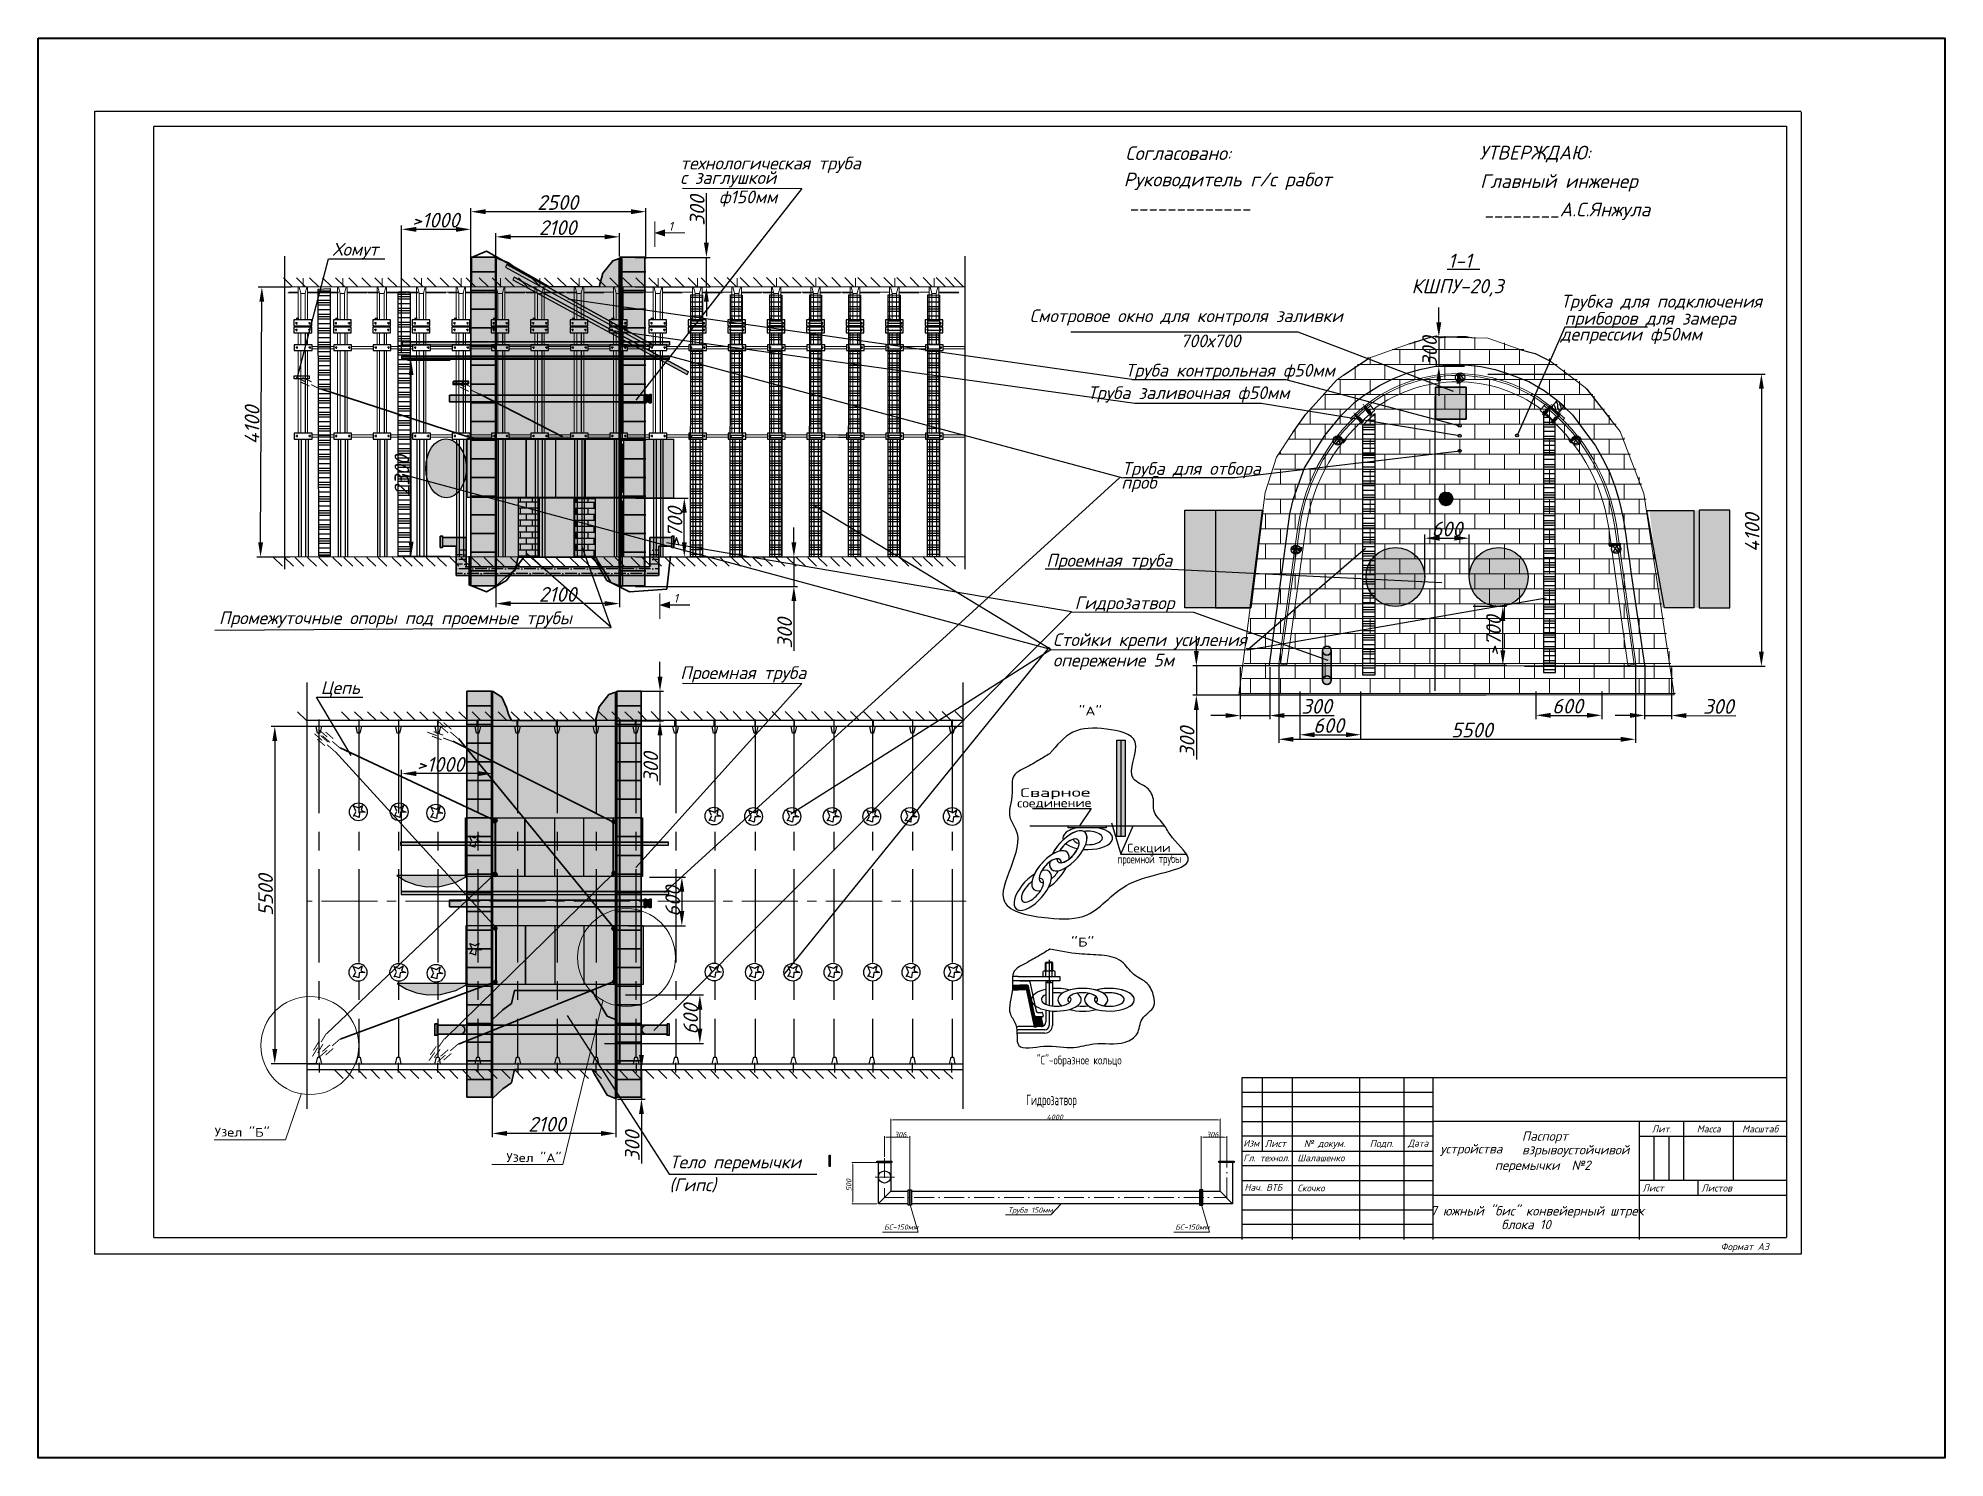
# Model space of a CAD drawing. Header units: millimetres. Extents: x 2479 to 6465, y 644 to 4399.
# Drawn here: x 3192 to 3840, y 644 to 1127 of the extents above; entities that cross this region are included whole.
import ezdxf
from ezdxf.enums import TextEntityAlignment as Align

# ---------------------------------------------------------------- set-up
doc = ezdxf.new("R2010")
doc.units = ezdxf.units.MM
doc.header["$PDMODE"] = 1
for name, pattern in [('ACAD_ISO10W100', [18, 12, -3, 0, -3]), ('CENTER', [50.8, 31.75, -6.35, 6.35, -6.35]), ('CENTER2', [28.575, 19.05, -3.175, 3.175, -3.175]), ('DASHDOT', [25.4, 12.7, -6.35, 0, -6.35])]:
    doc.linetypes.add(name, pattern=pattern)
doc.layers.add('Layer1', color=5, linetype='Continuous')
doc.layers.add('надписи', color=7, linetype='Continuous')
doc.layers.add('Основной', color=7, linetype='Continuous', lineweight=9)
doc.styles.add('3', font='complex')
doc.styles.add('3m', font='italict.shx', dxfattribs={"height": 3})
doc.styles.get("Standard").update_dxf_attribs({"font": 'isocpeui.ttf'})
doc.dimstyles.new('ISO-25$0', dxfattribs={"dimtxt": 2.5, "dimasz": 2.5, "dimexe": 1.25, "dimexo": 2, "dimgap": 3, "dimtad": 1, "dimjust": 2, "dimtih": 1, "dimtoh": 1, "dimdec": 3, "dimlfac": 0.1, "dimtxsty": '3m', "dimblk": 'NONE', "dimcen": 2.5, "dimdle": 2, "dimse1": 1, "dimse2": 1, "dimclrd": 256, "dimclrt": 5, "dimadec": 0, "dimazin": 0, "dimtm": 1e-09, "dimtfac": 1, "dimtdec": 3, "dimtmove": 0, "dimatfit": 3, "dimfxl": 0, "dimlwd": 0, "dimlwe": 0, "dimarcsym": 0})

msp = doc.modelspace()

# ---------------------------------------------------------------- texts
at = {"linetype": 'Continuous', "lineweight": 13}
for p in [(3406.56581, 1061.11856), (3408.26929, 934.73166)]:
    msp.add_text('1', height=3, dxfattribs=at).set_placement(p)
at = {"color": 7}
for s, height, p in [('1-1', 4.8, (3671.46434, 1048.50129)), ('КШПУ-20,3', 4.8, (3659.04218, 1039.86614)), ('Изм', 2.3, (3601.88784, 749.97807)), ('Лист', 2.4, (3609.17835, 749.8302)), ('Гл. технол.', 2.3, (3601.88784, 744.97807)), ('Шалашенко', 2.3, (3620.27799, 744.97807)), ('Нач. ВТБ', 2.3, (3602.27482, 734.97807)), ('Скочко', 2.3, (3620.27799, 734.76048)), ('Лист', 2.4, (3737.51927, 734.7134)), ('Листов', 2.4, (3757.51927, 734.7134)), ('Формат А3', 2.4, (3764.05767, 714.80017))]:
    msp.add_text(s, height=height, dxfattribs=at).set_placement(p)
at = {"color": 7, "linetype": 'Continuous', "style": '3'}
for s, width, p, p2 in [('"А"', 1.256486, (3545.98351, 896.42637), (3553.88142, 896.42637)), ('"Б"', 1.285706, (3543.35242, 817.92507), (3551.25033, 817.92507)), ('"С"-образное кольцо', 0.585675, (3531.73823, 777.86677), (3560.51997, 777.86677))]:
    msp.add_text(s, height=3, dxfattribs=dict(at, width=width)).set_placement(p, p2, align=Align.FIT)
for s, rotation, width, p, p2 in [('Сварное ', 0.43994894, 1.293573, (3526.08035, 868.68371), (3553.0598, 868.89088)), (' соединение', 0.43274385, 0.941207, (3522.84597, 865.13711), (3550.27464, 865.34428)), ('проемной трубы', 0.54783079, 0.530318, (3559.1183, 846.10102), (3580.78457, 846.30818)), ('Секции ', 0.70679014, 0.85189, (3562.44091, 849.86426), (3579.23403, 850.07143)), ('Узел "Б"', 359.57044365, 0.985731, (3252.31189, 753.42062), (3271.04027, 753.28021)), ('Узел "А"', 359.57044365, 0.978375, (3351.4585, 744.77991), (3370.18687, 744.6395))]:
    msp.add_text(s, height=3, rotation=rotation, dxfattribs=dict(at, width=width)).set_placement(p, p2, align=Align.FIT)
at = {"color": 7, "linetype": 'Continuous', "style": '3', "width": 0.585675}
msp.add_text('Гидрозатвор', height=3.6, dxfattribs=at).set_placement((3528.12681, 764.03204))
at = {"color": 7}
for s, height, p in [('№ докум.', 2.4, (3629.47028, 749.8302)), ('Подп.', 2.4, (3648.91165, 749.8302)), ('Дата', 2.3, (3661.30552, 749.97807)), ('Лит.', 2.4, (3744.03149, 754.77785)), ('Масса', 2.4, (3760.03149, 754.77785)), ('Масштаб', 2.4, (3777.53149, 754.77785))]:
    msp.add_text(s, height=height, dxfattribs=at).set_placement(p, align=Align.CENTER)
at = {"layer": 'надписи'}
for s, height, p in [('Согласовано:', 4.6702519, (3561.81266, 1085.12074)), ('УТВЕРЖДАЮ:', 4.670252, (3682.08513, 1085.29403)), ('Руководитель г/с работ', 4.6702519, (3561.24303, 1076.1765)), ('Главный инженер ', 4.6702519, (3682.3611, 1075.64218)), ('________А.С.Янжула', 4.6702519, (3683.9497, 1065.99032)), ('_____________', 4.6702519, (3563.39771, 1068.39275)), ('Паспорт ', 3.193335, (3696.52884, 751.94362)), ('устройства ', 3.1933346, (3668.79654, 747.63846)), ('перемычки  №2', 3.1933346, (3687.32963, 742.03892)), ('взрывоустойчивой', 3.1933346, (3696.60001, 747.3056)), ('7 южный "бис" конвейерный штрек ', 3.1933346, (3665.41255, 726.55503)), (' блока 10', 3.193335, (3687.5226, 721.91927))]:
    msp.add_text(s, height=height, dxfattribs=at).set_placement(p)
at = {"layer": 'надписи', "color": 5}
for s, height, p in [('технологическая труба', 4.3407152, (3410.54671, 1081.90904)), ('с заглушкой', 4.3407152, (3410.54671, 1076.99498)), ('ф150мм', 4.340715, (3423.72686, 1070.40866)), ('Хомут', 4.340715, (3292.46437, 1052.62263)), ('Трубка для подключения ', 4.3407152, (3709.76845, 1034.97648)), ('Смотровое окно для контроля заливки ', 4.3407152, (3529.26245, 1030.04568)), ('приборов для замера ', 4.3407152, (3711.02277, 1029.18269)), ('700х700', 4.340715, (3580.4949, 1021.51262)), ('депрессии ф50мм ', 4.3407152, (3709.66694, 1023.78239)), ('Труба контрольная ф50мм', 4.3407152, (3561.7454, 1011.53246)), ('Труба заливочная ф50мм', 4.3407152, (3548.99138, 1003.90901)), ('Труба для отбора', 4.3407152, (3560.62849, 978.17885)), ('проб', 4.340715, (3560.40264, 973.44113)), ('Проемная труба', 4.3407152, (3534.93276, 946.98)), ('Гидрозатвор', 4.3407152, (3544.56083, 932.52664)), ('Промежуточные опоры под проемные трубы', 4.3407152, (3253.80122, 927.42995)), ('Стойки крепи усиления  ', 4.3407152, (3537.18683, 920.01877)), ('опережение 5м', 4.3407152, (3537.18683, 913.06938)), ('Цепь', 4.340715, (3288.37477, 903.71025)), ('Проемная труба', 4.3407152, (3410.54671, 908.81086)), ('Тело перемычки', 4.3407152, (3406.92879, 742.59412)), ('(Гипс)', 4.340715, (3406.82772, 734.81613))]:
    msp.add_text(s, height=height, dxfattribs=at).set_placement(p)

# ---------------------------------------------------------------- blocks, each defined once
blk = doc.blocks.new('*D319')
at = {"color": 0, "linetype": 'Continuous', "lineweight": -2}
for p, q in [((3585.93, 918.33), (3585.93, 923.33)), ((3684.39, 913.33), (3584.68, 913.33)), ((3585.93, 913.33), (3585.93, 903.33)), ((3684.39, 903.33), (3584.68, 903.33)), ((3585.93, 898.33), (3585.93, 881.46))]:
    blk.add_line(p, q, dxfattribs=at)
at = {"color": 0, "linetype": 'Continuous', "lineweight": 40}
for points in [[(3585.1, 918.33), (3586.77, 918.33), (3585.93, 913.33)], [(3585.1, 898.33), (3586.77, 898.33), (3585.93, 903.33)]]:
    blk.add_solid(points, dxfattribs=at)
at = {"layer": 'Defpoints', "color": 0, "linetype": 'Continuous', "lineweight": 40}
for p in [(3685.01, 913.33), (3585.93, 903.33), (3685.01, 903.33)]:
    blk.add_point(p, dxfattribs=at)
at = {"color": 0, "linetype": 'Continuous', "lineweight": 18, "insert": (3582.81, 887.4), "char_height": 5, "attachment_point": 5, "rotation": 90}
blk.add_mtext('300', dxfattribs=at)
blk = doc.blocks.new('*D320')
at = {"color": 0, "linetype": 'Continuous', "lineweight": -2}
for p, q in [((3347.9, 949.59), (3347.9, 933.19)), ((3389.9, 949.59), (3389.9, 933.19)), ((3384.9, 934.44), (3352.9, 934.44))]:
    blk.add_line(p, q, dxfattribs=at)
at = {"color": 0, "linetype": 'Continuous', "lineweight": 40}
for points in [[(3352.9, 935.28), (3352.9, 933.61), (3347.9, 934.44)], [(3384.9, 935.28), (3384.9, 933.61), (3389.9, 934.44)]]:
    blk.add_solid(points, dxfattribs=at)
at = {"layer": 'Defpoints', "color": 0, "linetype": 'Continuous', "lineweight": 40}
for p in [(3347.9, 950.21), (3389.9, 950.21), (3347.9, 934.44)]:
    blk.add_point(p, dxfattribs=at)
at = {"color": 0, "linetype": 'Continuous', "lineweight": 18, "insert": (3368.9, 937.57), "char_height": 5, "attachment_point": 5}
blk.add_mtext('2100', dxfattribs=at)
blk = doc.blocks.new('*D321')
at = {"color": 0, "linetype": 'Continuous', "lineweight": -2}
for p, q in [((3346.64, 802.52), (3346.64, 753.2)), ((3388.64, 802.52), (3388.64, 753.2)), ((3383.64, 754.45), (3351.64, 754.45))]:
    blk.add_line(p, q, dxfattribs=at)
at = {"color": 0, "linetype": 'Continuous', "lineweight": 40}
for points in [[(3351.64, 755.29), (3351.64, 753.62), (3346.64, 754.45)], [(3383.64, 755.29), (3383.64, 753.62), (3388.64, 754.45)]]:
    blk.add_solid(points, dxfattribs=at)
at = {"layer": 'Defpoints', "color": 0, "linetype": 'Continuous', "lineweight": 40}
for p in [(3346.64, 803.14), (3388.64, 803.14), (3346.64, 754.45)]:
    blk.add_point(p, dxfattribs=at)
at = {"color": 0, "linetype": 'Continuous', "lineweight": 18, "insert": (3365.27, 757.58), "char_height": 5, "attachment_point": 5}
blk.add_mtext('2100', dxfattribs=at)
blk = doc.blocks.new('4566')
at = {"color": 7, "linetype": 'Continuous', "lineweight": 15}
for points in [[(2202.8, 8640.5), (2202, 8638)], [(2206.3, 8618.5), (2202, 8618.5)], [(2202.8, 8636.1), (2202.8, 8632.3)], [(2203.8, 8636.5), (2205, 8636.7)], [(2203.8, 8631.9), (2206.2, 8631.9)], [(2204.4, 8631.9), (2204.4, 8629.3)], [(2204.4, 8629.3), (2206.2, 8629.3)], [(2204.4, 8629.3), (2205, 8628.7)], [(2204.8, 8636.1), (2204.8, 8632.3)], [(2205, 8631.9), (2205, 8628.7)], [(2205, 8628.7), (2206.2, 8628.7)], [(2206.3, 8629.3), (2206.3, 8629.3)], [(2206.3, 8628.7), (2206.3, 8628.7)], [(2206.3, 8618.5), (2210.6, 8618.5)], [(2208.8, 8631.9), (2206.4, 8631.9)], [(2208.1, 8629.3), (2206.4, 8629.3)], [(2207.6, 8628.7), (2206.4, 8628.7)], [(2208.8, 8636.5), (2207.6, 8636.7)], [(2207.6, 8631.9), (2207.6, 8628.7)], [(2208.1, 8629.3), (2207.6, 8628.7)], [(2207.8, 8636.1), (2207.8, 8632.3)], [(2208.1, 8631.9), (2208.1, 8629.3)], [(2209.7, 8640.5), (2210.6, 8638)], [(2209.7, 8636.1), (2209.7, 8632.3)]]:
    blk.add_lwpolyline(points, dxfattribs=at)
for points in [[(2202, 8618.5), (2202, 8638, 0.307362)], [(2204.3, 8639.8), (2204.3, 8656.2, 0.418788)], [(2208.3, 8639.8), (2208.3, 8656.2, -0.418788)], [(2210.6, 8618.5), (2210.6, 8638, -0.3072)]]:
    blk.add_lwpolyline(points, format="xyb", dxfattribs=at)
at = {"color": 7, "linetype": 'DASHDOT', "lineweight": 15}
blk.add_lwpolyline([(2206.3, 8616), (2206.3, 8662.4, -0.399969)], format="xyb", dxfattribs=at)
at = {"color": 7, "linetype": 'Continuous', "lineweight": 15}
for centre, radius, start, end in [((2205.7, 8641.8), 5.29, 224.94469, 275.81202), ((2205.7, 8643.9), 4.42, 230.47081, 278.61258), ((2203.8, 8635.1), 1.43, 48.54833, 132.31138), ((2203.8, 8633.3), 1.43, 227.68862, 311.45167), ((2206.7, 8655), 2.62, 98.14901, 153.82025), ((2206, 8634), 2.44, 84.47762, 121.67596), ((2206, 8634.3), 2.44, 238.32404, 275.52238), ((2206.9, 8643.9), 4.42, 261.38742, 309.52919), ((2205.9, 8655), 2.62, 26.17975, 81.85099), ((2206.8, 8641.8), 5.29, 264.18798, 315.05531), ((2206.5, 8634), 2.44, 58.32404, 95.52238), ((2206.5, 8634.3), 2.44, 264.47762, 301.67596), ((2208.7, 8635.1), 1.43, 47.68862, 131.45167), ((2208.7, 8633.3), 1.43, 228.54833, 312.31138)]:
    blk.add_arc(centre, radius, start, end, dxfattribs=at)
blk = doc.blocks.new('rasklin')
at = {"color": 22, "linetype": 'Continuous'}
for p, q in [((-1.56, 0.8), (-0.89, 1.2)), ((-0.89, 1.2), (-0.18, 1.44)), ((-0.18, 1.44), (0.36, 2.21)), ((0.36, 2.21), (0.9, 2.6)), ((0.9, 2.6), (1.57, 2.69))]:
    blk.add_line(p, q, dxfattribs=at)
at = {"color": 7, "linetype": 'Continuous'}
blk.add_lwpolyline([(-1.58, 0), (-1.58, 3.19), (1.58, 3.19), (1.58, 0)], close=True, dxfattribs=at)
at = {"color": 22, "linetype": 'Continuous'}
for points in [[(-1.57, 2.74), (-1.44, 2.82), (-1.34, 3.06), (-0.91, 3), (-0.65, 3.19)], [(-1.57, 1.88), (-1.03, 2.33), (-0.22, 2.69), (0.48, 3.18)], [(-1.57, 0), (-1.09, 0.24), (-0.17, 0.33), (0.22, 0.84), (0.86, 1.17), (1.39, 1.36), (1.57, 1.63)], [(0.77, 0), (0.97, 0.16), (1.2, 0.27), (1.32, 0.47), (1.57, 0.58)]]:
    blk.add_lwpolyline(points, dxfattribs=at)
blk = doc.blocks.new('*D322')
at = {"color": 0, "linetype": 'Continuous', "lineweight": -2}
for p, q in [((3684.99, 1012.41), (3779.18, 1012.41)), ((3777.93, 1007.41), (3777.93, 918.15)), ((3697.42, 913.15), (3779.18, 913.15))]:
    blk.add_line(p, q, dxfattribs=at)
at = {"color": 0, "linetype": 'Continuous', "lineweight": 40}
for points in [[(3777.1, 1007.41), (3778.76, 1007.41), (3777.93, 1012.41)], [(3777.1, 918.15), (3778.76, 918.15), (3777.93, 913.15)]]:
    blk.add_solid(points, dxfattribs=at)
at = {"layer": 'Defpoints', "color": 0, "linetype": 'Continuous', "lineweight": 40}
for p in [(3684.37, 1012.41), (3696.79, 913.15), (3777.93, 913.15)]:
    blk.add_point(p, dxfattribs=at)
at = {"color": 0, "linetype": 'Continuous', "lineweight": 18, "insert": (3774.81, 958.52), "char_height": 5, "attachment_point": 5, "rotation": 90}
blk.add_mtext('4100', dxfattribs=at)
blk = doc.blocks.new('*D323')
at = {"color": 0, "linetype": 'Continuous', "lineweight": -2}
for p, q in [((3738.3, 912.81), (3738.25, 895.19)), ((3747.42, 912.78), (3747.37, 895.17)), ((3733.25, 896.45), (3728.25, 896.47)), ((3738.25, 896.44), (3747.37, 896.42)), ((3752.37, 896.4), (3769.25, 896.35))]:
    blk.add_line(p, q, dxfattribs=at)
at = {"color": 0, "linetype": 'Continuous', "lineweight": 40}
for points in [[(3733.25, 897.29), (3733.25, 895.62), (3738.25, 896.44)], [(3752.38, 897.23), (3752.37, 895.57), (3747.37, 896.42)]]:
    blk.add_solid(points, dxfattribs=at)
at = {"layer": 'Defpoints', "color": 0, "linetype": 'Continuous', "lineweight": 40}
for p in [(3738.3, 913.44), (3747.42, 913.41), (3747.37, 896.42)]:
    blk.add_point(p, dxfattribs=at)
at = {"color": 0, "linetype": 'Continuous', "lineweight": 18, "insert": (3763.32, 899.5), "char_height": 5, "attachment_point": 5, "rotation": 359.83899}
blk.add_mtext('300', dxfattribs=at)
blk = doc.blocks.new('*D324')
at = {"color": 0, "linetype": 'Continuous', "lineweight": -2}
for p, q in [((3600.86, 912.81), (3600.86, 895.16)), ((3610.86, 912.81), (3610.86, 895.16)), ((3595.86, 896.41), (3590.86, 896.41)), ((3600.86, 896.41), (3610.86, 896.41)), ((3615.86, 896.41), (3632.73, 896.41))]:
    blk.add_line(p, q, dxfattribs=at)
at = {"color": 0, "linetype": 'Continuous', "lineweight": 40}
for points in [[(3595.86, 897.25), (3595.86, 895.58), (3600.86, 896.41)], [(3615.86, 897.25), (3615.86, 895.58), (3610.86, 896.41)]]:
    blk.add_solid(points, dxfattribs=at)
at = {"layer": 'Defpoints', "color": 0, "linetype": 'Continuous', "lineweight": 40}
for p in [(3600.86, 913.44), (3610.86, 913.44), (3610.86, 896.41)]:
    blk.add_point(p, dxfattribs=at)
at = {"color": 0, "linetype": 'Continuous', "lineweight": 18, "insert": (3626.79, 899.54), "char_height": 5, "attachment_point": 5}
blk.add_mtext('300', dxfattribs=at)
blk = doc.blocks.new('*D325')
at = {"color": 0, "linetype": 'Continuous', "lineweight": -2}
for p, q in [((3668.32, 1030), (3668.32, 1035)), ((3677.05, 1025), (3667.07, 1025)), ((3668.32, 1025), (3668.32, 1015)), ((3677.05, 1015), (3667.07, 1015)), ((3668.32, 1010), (3668.32, 1005))]:
    blk.add_line(p, q, dxfattribs=at)
at = {"color": 0, "linetype": 'Continuous', "lineweight": 40}
for points in [[(3667.48, 1030), (3669.15, 1030), (3668.32, 1025)], [(3667.48, 1010), (3669.15, 1010), (3668.32, 1015)]]:
    blk.add_solid(points, dxfattribs=at)
at = {"layer": 'Defpoints', "color": 0, "linetype": 'Continuous', "lineweight": 40}
for p in [(3677.68, 1025), (3668.32, 1015), (3677.68, 1015)]:
    blk.add_point(p, dxfattribs=at)
at = {"color": 0, "linetype": 'Continuous', "lineweight": 18, "insert": (3665.19, 1020), "char_height": 5, "attachment_point": 5, "rotation": 90}
blk.add_mtext('300', dxfattribs=at)
blk = doc.blocks.new('zam1')
at = {"color": 5, "linetype": 'Continuous'}
blk.add_line((-3.01, 0, 2), (-3.01, 0, 2), dxfattribs=at)
at = {"color": 12, "linetype": 'Continuous'}
for p, q in [((-2.58, 1, 2.5), (-1.84, 1, 2.5)), ((-2.23, 1.4, 2.5), (-2.23, 0.61, 2.5)), ((1.8, 1, 2.5), (2.54, 1, 2.5)), ((2.16, 1.4, 2.5), (2.16, 0.61, 2.5))]:
    blk.add_line(p, q, dxfattribs=at)
blk.add_3dface([(-3.01, 0, 2), (-3.01, 1.96, 2), (3.01, 1.96, 2), (3.01, 0, 2)])
blk = doc.blocks.new('рама')
at = {"color": 7, "linetype": 'Continuous', "lineweight": 0}
for p, q in [((162.34, 2236.06), (169.13, 2236.04)), ((162.35, 2236.31), (169.13, 2236.29)), ((169.16, 2238.05), (169.16, 2233.56)), ((170, 2235.95), (169.44, 2238.05)), ((170, 2235.95), (170, 2233.56)), ((170.65, 2238.06), (170.65, 2241.06)), ((171.51, 2235.95), (172.07, 2238.05)), ((171.51, 2235.95), (171.51, 2233.56)), ((172.38, 2238.05), (172.38, 2233.56)), ((169.16, 2233.56), (169.16, 2226.89)), ((170, 2233.56), (170, 2226.89)), ((171.51, 2233.56), (171.51, 2226.89)), ((172.38, 2233.56), (172.38, 2226.89)), ((169.16, 2222.5), (169.16, 2218.53)), ((171.51, 2222.5), (171.51, 2218.53)), ((172.38, 2222.5), (172.38, 2218.53)), ((169.16, 2216.54), (169.16, 2188.43)), ((171.51, 2216.54), (171.51, 2188.4)), ((172.38, 2216.54), (172.38, 2188.4))]:
    blk.add_line(p, q, dxfattribs=at)
at = {"color": 7, "lineweight": 13}
blk.add_line((175.6, 2236.31), (172.31, 2236.31), dxfattribs=at)
at = {"color": 5, "linetype": 'Continuous'}
for p, q in [((167.71, 2224.93, 2), (167.71, 2224.93, 2)), ((167.79, 2224.93, 2), (167.79, 2224.93, 2)), ((167.79, 2222.49, 2), (167.79, 2222.49, 2))]:
    blk.add_line(p, q, dxfattribs=at)
at = {"color": 7, "linetype": 'Continuous'}
for p, q in [((173.81, 2224.93, 2), (167.79, 2224.93, 2)), ((169.12, 2224.93, -0.23), (169.12, 2224.45, -0.14)), ((170.01, 2224.45, -0.58), (170.01, 2224.93, -1)), ((171.5, 2224.93, -0.63), (171.5, 2224.45, -0.36)), ((171.5, 2223.81), (171.5, 2223.81)), ((171.5, 2223.81), (171.5, 2223.81)), ((172.39, 2224.93, -0.78), (172.39, 2224.45, -0.45))]:
    blk.add_line(p, q, dxfattribs=at)
at = {"color": 12, "linetype": 'Continuous'}
for p, q in [((168.16, 2225.76, 2.5), (168.9, 2225.76, 2.5)), ((168.22, 2223.49, 2.5), (168.96, 2223.49, 2.5)), ((168.51, 2226.16, 2.5), (168.51, 2225.37, 2.5)), ((168.58, 2223.89, 2.5), (168.58, 2223.1, 2.5)), ((172.61, 2225.76, 2.5), (173.35, 2225.76, 2.5)), ((172.61, 2223.49, 2.5), (173.35, 2223.49, 2.5)), ((172.96, 2226.16, 2.5), (172.96, 2225.37, 2.5)), ((172.96, 2223.89, 2.5), (172.96, 2223.1, 2.5))]:
    blk.add_line(p, q, dxfattribs=at)
at = {"color": 7}
for p, q in [((169.97, 2222.5), (169.97, 2218.53)), ((169.97, 2216.54), (169.97, 2188.4)), ((169.02, 2186.41), (169.02, 2146.32)), ((169.85, 2186.41), (169.85, 2146.32)), ((171.38, 2186.41), (171.38, 2146.32)), ((172.23, 2186.41), (172.23, 2146.32))]:
    blk.add_line(p, q, dxfattribs=at)
at = {"color": 2, "linetype": 'Continuous'}
for p, q in [((172.14, 2227.37), (173.02, 2227.37)), ((172.22, 2227.37), (173.1, 2227.37))]:
    blk.add_line(p, q, dxfattribs=at)
at = {"linetype": 'Continuous', "lineweight": 13}
for p, q in [((160.28, 2217.07), (167.69, 2217.07)), ((160.29, 2217.87), (167.69, 2217.87)), ((160.28, 2187.07), (167.69, 2187.07)), ((160.29, 2187.87), (167.69, 2187.87))]:
    blk.add_line(p, q, dxfattribs=at)
at = {"color": 7, "linetype": 'Continuous', "lineweight": 0}
blk.add_lwpolyline([(169.99, 2235.93), (171.5, 2235.93)], dxfattribs=at)
for points in [[(167.79, 2224.93, 2), (167.79, 2226.89, 2), (173.81, 2226.89, 2), (173.81, 2224.93, 2)], [(167.79, 2222.49, 2), (167.79, 2224.45, 2), (173.81, 2224.45, 2), (173.81, 2222.49, 2)]]:
    blk.add_3dface(points)
at = {"color": 2, "linetype": 'Continuous', "rotation": 359.9999999997382}
for p in [(170.68, 2216.51), (170.68, 2186.44)]:
    blk.add_blockref('zam1', p, dxfattribs=at)
blk = doc.blocks.new('KRA2')
at = {"color": 7, "linetype": 'Continuous'}
for p, q in [((-1.62, 0), (-0.9, 0)), ((-0.9, 0), (-0.35, -2.28)), ((-0.35, -2.28), (0.42, -2.28)), ((0.42, -2.28), (0.91, 0)), ((0.91, 0), (1.56, 0))]:
    blk.add_line(p, q, dxfattribs=at)
blk = doc.blocks.new('*D326')
at = {"color": 0, "linetype": 'Continuous', "lineweight": -2}
for p, q in [((3287.31, 892.74), (3271.52, 892.74)), ((3272.77, 887.74), (3272.77, 783.1)), ((3287.41, 778.1), (3271.52, 778.1))]:
    blk.add_line(p, q, dxfattribs=at)
at = {"color": 0, "linetype": 'Continuous', "lineweight": 40}
for points in [[(3271.94, 887.74), (3273.61, 887.74), (3272.77, 892.74)], [(3271.94, 783.1), (3273.61, 783.1), (3272.77, 778.1)]]:
    blk.add_solid(points, dxfattribs=at)
at = {"layer": 'Defpoints', "color": 0, "linetype": 'Continuous', "lineweight": 40}
for p in [(3287.94, 892.74), (3272.77, 778.1), (3288.03, 778.1)]:
    blk.add_point(p, dxfattribs=at)
at = {"color": 0, "linetype": 'Continuous', "lineweight": 18, "insert": (3269.65, 835.39), "char_height": 5, "attachment_point": 5, "rotation": 90}
blk.add_mtext('5500', dxfattribs=at)
blk = doc.blocks.new('*D327')
at = {"color": 0, "linetype": 'Continuous', "lineweight": -2}
for p, q in [((3278.36, 1041.92), (3267.14, 1041.97)), ((3267.97, 955.26), (3268.37, 1036.97)), ((3277.91, 950.21), (3266.69, 950.26))]:
    blk.add_line(p, q, dxfattribs=at)
at = {"color": 0, "linetype": 'Continuous', "lineweight": 40}
for points in [[(3267.53, 1036.97), (3269.2, 1036.96), (3268.39, 1041.97)], [(3267.13, 955.26), (3268.8, 955.25), (3267.94, 950.26)]]:
    blk.add_solid(points, dxfattribs=at)
at = {"layer": 'Defpoints', "color": 0, "linetype": 'Continuous', "lineweight": 40}
for p in [(3268.39, 1041.97), (3278.98, 1041.92), (3278.53, 950.21)]:
    blk.add_point(p, dxfattribs=at)
at = {"color": 0, "linetype": 'Continuous', "lineweight": 18, "insert": (3265.04, 995.09), "char_height": 5, "attachment_point": 5, "rotation": 89.72107}
blk.add_mtext('4100', dxfattribs=at)
blk = doc.blocks.new('*D328')
at = {"color": 0, "linetype": 'Continuous', "lineweight": -2}
for p, q in [((3449.17, 955.29), (3449.17, 960.29)), ((3395.33, 950.29), (3450.42, 950.29)), ((3449.17, 950.29), (3449.17, 940.29)), ((3395.33, 940.29), (3450.42, 940.29)), ((3449.17, 935.29), (3449.17, 918.42))]:
    blk.add_line(p, q, dxfattribs=at)
at = {"color": 0, "linetype": 'Continuous', "lineweight": 40}
for points in [[(3448.34, 955.29), (3450, 955.29), (3449.17, 950.29)], [(3448.34, 935.29), (3450, 935.29), (3449.17, 940.29)]]:
    blk.add_solid(points, dxfattribs=at)
at = {"layer": 'Defpoints', "color": 0, "linetype": 'Continuous', "lineweight": 40}
for p in [(3394.71, 950.29), (3394.71, 940.29), (3449.17, 940.29)]:
    blk.add_point(p, dxfattribs=at)
at = {"color": 0, "linetype": 'Continuous', "lineweight": 18, "insert": (3446.04, 924.35), "char_height": 5, "attachment_point": 5, "rotation": 90}
blk.add_mtext('300', dxfattribs=at)
blk = doc.blocks.new('*D329')
at = {"color": 0, "linetype": 'Continuous', "lineweight": -2}
for p, q in [((3397.37, 781.1), (3397.37, 786.1)), ((3389.26, 776.1), (3398.62, 776.1)), ((3397.37, 776.1), (3397.37, 766.1)), ((3389.26, 766.1), (3398.62, 766.1)), ((3397.37, 761.1), (3397.37, 744.23))]:
    blk.add_line(p, q, dxfattribs=at)
at = {"color": 0, "linetype": 'Continuous', "lineweight": 40}
for points in [[(3396.54, 781.1), (3398.2, 781.1), (3397.37, 776.1)], [(3396.54, 761.1), (3398.2, 761.1), (3397.37, 766.1)]]:
    blk.add_solid(points, dxfattribs=at)
at = {"layer": 'Defpoints', "color": 0, "linetype": 'Continuous', "lineweight": 40}
for p in [(3388.63, 776.1), (3388.63, 766.1), (3397.37, 766.1)]:
    blk.add_point(p, dxfattribs=at)
at = {"color": 0, "linetype": 'Continuous', "lineweight": 18, "insert": (3394.25, 750.16), "char_height": 5, "attachment_point": 5, "rotation": 90}
blk.add_mtext('300', dxfattribs=at)
blk = doc.blocks.new('*D330')
at = {"color": 0, "linetype": 'Continuous', "lineweight": -2}
for p, q in [((3403.67, 909.65), (3403.67, 914.65)), ((3389.02, 904.65), (3404.92, 904.65)), ((3403.67, 904.65), (3403.67, 894.65)), ((3389.02, 894.65), (3404.92, 894.65)), ((3403.67, 889.65), (3403.67, 872.78))]:
    blk.add_line(p, q, dxfattribs=at)
at = {"color": 0, "linetype": 'Continuous', "lineweight": 40}
for points in [[(3402.84, 909.65), (3404.51, 909.65), (3403.67, 904.65)], [(3402.84, 889.65), (3404.51, 889.65), (3403.67, 894.65)]]:
    blk.add_solid(points, dxfattribs=at)
at = {"layer": 'Defpoints', "color": 0, "linetype": 'Continuous', "lineweight": 40}
for p in [(3388.39, 904.65), (3388.39, 894.65), (3403.67, 894.65)]:
    blk.add_point(p, dxfattribs=at)
at = {"color": 0, "linetype": 'Continuous', "lineweight": 18, "insert": (3400.55, 878.72), "char_height": 5, "attachment_point": 5, "rotation": 90}
blk.add_mtext('300', dxfattribs=at)
blk = doc.blocks.new('*D331')
at = {"color": 0, "linetype": 'Continuous', "lineweight": -2}
for p, q in [((3679.95, 933.51), (3691.34, 933.51)), ((3690.09, 918.51), (3690.09, 928.51)), ((3679.95, 913.51), (3691.34, 913.51))]:
    blk.add_line(p, q, dxfattribs=at)
at = {"color": 0, "linetype": 'Continuous', "lineweight": 40}
for points in [[(3689.26, 928.51), (3690.92, 928.51), (3690.09, 933.51)], [(3689.26, 918.51), (3690.92, 918.51), (3690.09, 913.51)]]:
    blk.add_solid(points, dxfattribs=at)
at = {"layer": 'Defpoints', "color": 0, "linetype": 'Continuous', "lineweight": 40}
for p in [(3679.32, 933.51), (3690.09, 933.51), (3679.32, 913.51)]:
    blk.add_point(p, dxfattribs=at)
at = {"color": 0, "linetype": 'Continuous', "lineweight": 18, "insert": (3686.93, 923.51), "char_height": 5, "attachment_point": 5, "rotation": 90}
blk.add_mtext('>700', dxfattribs=at)
blk = doc.blocks.new('*D332')
at = {"color": 0, "linetype": 'Continuous', "lineweight": -2}
for p, q in [((3419.44, 1057.04), (3419.44, 1073.91)), ((3395.21, 1052.04), (3420.69, 1052.04)), ((3419.44, 1042.04), (3419.44, 1052.04)), ((3395.21, 1042.04), (3420.69, 1042.04)), ((3419.44, 1037.04), (3419.44, 1032.04))]:
    blk.add_line(p, q, dxfattribs=at)
at = {"color": 0, "linetype": 'Continuous', "lineweight": 40}
for points in [[(3418.61, 1057.04), (3420.27, 1057.04), (3419.44, 1052.04)], [(3418.61, 1037.04), (3420.27, 1037.04), (3419.44, 1042.04)]]:
    blk.add_solid(points, dxfattribs=at)
at = {"layer": 'Defpoints', "color": 0, "linetype": 'Continuous', "lineweight": 40}
for p in [(3394.59, 1052.04), (3394.59, 1042.04), (3419.44, 1042.04)]:
    blk.add_point(p, dxfattribs=at)
at = {"color": 0, "linetype": 'Continuous', "lineweight": 18, "insert": (3416.32, 1067.98), "char_height": 5, "attachment_point": 5, "rotation": 90}
blk.add_mtext('300', dxfattribs=at)
blk = doc.blocks.new('*D333')
at = {"color": 0, "linetype": 'Continuous', "lineweight": -2}
for p, q in [((3395.33, 970.29), (3413.19, 970.29)), ((3411.94, 955.29), (3411.94, 965.29)), ((3395.33, 950.29), (3413.19, 950.29))]:
    blk.add_line(p, q, dxfattribs=at)
at = {"color": 0, "linetype": 'Continuous', "lineweight": 40}
for points in [[(3411.11, 965.29), (3412.78, 965.29), (3411.94, 970.29)], [(3411.11, 955.29), (3412.78, 955.29), (3411.94, 950.29)]]:
    blk.add_solid(points, dxfattribs=at)
at = {"layer": 'Defpoints', "color": 0, "linetype": 'Continuous', "lineweight": 40}
for p in [(3394.71, 970.29), (3411.94, 970.29), (3394.71, 950.29)]:
    blk.add_point(p, dxfattribs=at)
at = {"color": 0, "linetype": 'Continuous', "lineweight": 18, "insert": (3408.78, 960.36), "char_height": 5, "attachment_point": 5, "rotation": 90}
blk.add_mtext('>700', dxfattribs=at)
blk = doc.blocks.new('*D334')
at = {"color": 0, "linetype": 'Continuous', "lineweight": -2}
for p, q in [((3332.4, 1017.04), (3317.85, 1017.04)), ((3319.1, 955.43), (3319.1, 1012.04)), ((3332.4, 950.43), (3317.85, 950.43))]:
    blk.add_line(p, q, dxfattribs=at)
at = {"color": 0, "linetype": 'Continuous', "lineweight": 40}
for points in [[(3318.26, 1012.04), (3319.93, 1012.04), (3319.1, 1017.04)], [(3318.26, 955.43), (3319.93, 955.43), (3319.1, 950.43)]]:
    blk.add_solid(points, dxfattribs=at)
at = {"layer": 'Defpoints', "color": 0, "linetype": 'Continuous', "lineweight": 40}
for p in [(3319.1, 1017.04), (3333.02, 1017.04), (3333.02, 950.43)]:
    blk.add_point(p, dxfattribs=at)
at = {"color": 0, "linetype": 'Continuous', "lineweight": 18, "insert": (3315.97, 977.95), "char_height": 5, "attachment_point": 5, "rotation": 90}
blk.add_mtext('2300', dxfattribs=at)
blk = doc.blocks.new('нош')
at = {"color": 7, "linetype": 'Continuous', "const_width": 0.311}
for points in [[(2569.79, 1797.84), (2566.69, 1799.37)], [(2571.2, 1796.3), (2568.1, 1797.83)], [(2571.93, 1797.79), (2568.83, 1799.32)], [(2574.91, 1795.31), (2571.8, 1796.85)], [(2623.97, 1796.09), (2620.86, 1797.62)], [(2625.37, 1794.56), (2622.27, 1796.09)], [(2626.11, 1796.04), (2623, 1797.57)], [(2629.08, 1793.57), (2625.98, 1795.1)]]:
    blk.add_lwpolyline(points, dxfattribs=at)
at = {"layer": 'надписи'}
for points in [[(2566.07, 1799.89), (2571.1, 1799.89), (2571.1, 1798.86), (2566.07, 1798.86)], [(2620.24, 1798.14), (2625.28, 1798.14), (2625.28, 1797.11), (2620.24, 1797.11)]]:
    blk.add_lwpolyline(points, close=True, dxfattribs=at)
at = {"layer": 'надписи', "lineweight": 30}
for points in [[(2574.98, 1795.4), (2627.49, 1778.37)], [(2629.15, 1793.65), (2657.27, 1779.12)]]:
    blk.add_lwpolyline(points, dxfattribs=at)
blk = doc.blocks.new('*D335')
at = {"color": 0, "linetype": 'Continuous', "lineweight": -2}
for p, q in [((3613.92, 914.11), (3613.92, 887.09)), ((3735.14, 913.97), (3735.14, 887.09)), ((3618.92, 888.34), (3730.14, 888.34))]:
    blk.add_line(p, q, dxfattribs=at)
at = {"color": 0, "linetype": 'Continuous', "lineweight": 40}
for points in [[(3618.92, 889.18), (3618.92, 887.51), (3613.92, 888.34)], [(3730.14, 889.18), (3730.14, 887.51), (3735.14, 888.34)]]:
    blk.add_solid(points, dxfattribs=at)
at = {"layer": 'Defpoints', "color": 0, "linetype": 'Continuous', "lineweight": 40}
for p in [(3613.92, 914.74), (3735.14, 914.6), (3735.14, 888.34)]:
    blk.add_point(p, dxfattribs=at)
at = {"color": 0, "linetype": 'Continuous', "lineweight": 18, "insert": (3679.57, 891.47), "char_height": 5, "attachment_point": 5}
blk.add_mtext('5500', dxfattribs=at)
blk = doc.blocks.new('*D336')
at = {"color": 0, "linetype": 'Continuous', "lineweight": -2}
for p, q in [((3315.86, 1019.97), (3315.86, 1062.83)), ((3339.38, 1019.97), (3339.38, 1062.83)), ((3334.38, 1061.58), (3320.86, 1061.58))]:
    blk.add_line(p, q, dxfattribs=at)
at = {"color": 0, "linetype": 'Continuous', "lineweight": 40}
for points in [[(3320.86, 1062.41), (3320.86, 1060.74), (3315.86, 1061.58)], [(3334.38, 1062.41), (3334.38, 1060.74), (3339.38, 1061.58)]]:
    blk.add_solid(points, dxfattribs=at)
at = {"layer": 'Defpoints', "color": 0, "linetype": 'Continuous', "lineweight": 40}
for p in [(3315.86, 1061.58), (3315.86, 1019.35), (3339.38, 1019.35)]:
    blk.add_point(p, dxfattribs=at)
at = {"color": 0, "linetype": 'Continuous', "lineweight": 18, "insert": (3327.46, 1064.7), "char_height": 5, "attachment_point": 5}
blk.add_mtext('>1000', dxfattribs=at)
blk = doc.blocks.new('*D337')
at = {"color": 0, "linetype": 'Continuous', "lineweight": -2}
for p, q in [((3315.86, 835.78), (3315.86, 877.94)), ((3341.87, 876.69), (3320.86, 876.69)), ((3346.87, 835.78), (3346.87, 877.94))]:
    blk.add_line(p, q, dxfattribs=at)
at = {"color": 0, "linetype": 'Continuous', "lineweight": 40}
for points in [[(3320.86, 877.52), (3320.86, 875.86), (3315.86, 876.69)], [(3341.87, 877.52), (3341.87, 875.86), (3346.87, 876.69)]]:
    blk.add_solid(points, dxfattribs=at)
at = {"layer": 'Defpoints', "color": 0, "linetype": 'Continuous', "lineweight": 40}
for p in [(3315.86, 876.69), (3315.86, 835.16), (3346.87, 835.16)]:
    blk.add_point(p, dxfattribs=at)
at = {"color": 0, "linetype": 'Continuous', "lineweight": 18, "insert": (3329.08, 879.81), "char_height": 5, "attachment_point": 5}
blk.add_mtext('>1000', dxfattribs=at)
blk = doc.blocks.new('*D338')
at = {"color": 0, "linetype": 'Continuous', "lineweight": -2}
for p, q in [((3663.58, 943.38), (3663.58, 957.91)), ((3668.58, 956.66), (3673.61, 956.66)), ((3678.61, 943.38), (3678.61, 957.91))]:
    blk.add_line(p, q, dxfattribs=at)
at = {"color": 0, "linetype": 'Continuous', "lineweight": 40}
for points in [[(3668.58, 957.49), (3668.58, 955.83), (3663.58, 956.66)], [(3673.61, 957.49), (3673.61, 955.83), (3678.61, 956.66)]]:
    blk.add_solid(points, dxfattribs=at)
at = {"layer": 'Defpoints', "color": 0, "linetype": 'Continuous', "lineweight": 40}
for p in [(3678.61, 956.66), (3663.58, 942.76), (3678.61, 942.76)]:
    blk.add_point(p, dxfattribs=at)
at = {"color": 0, "linetype": 'Continuous', "lineweight": 18, "insert": (3671.1, 959.78), "char_height": 5, "attachment_point": 5}
blk.add_mtext('600', dxfattribs=at)
blk = doc.blocks.new('щшжщ')
for points in [[(2287.96, 1758.49), (2287.96, 1778.49), (2297.96, 1778.49), (2297.96, 1758.49)], [(2297.96, 1758.49), (2297.96, 1778.49), (2307.96, 1778.49), (2307.96, 1758.49)], [(2307.96, 1758.49), (2307.96, 1778.49), (2317.96, 1778.49), (2317.96, 1758.49)], [(2317.96, 1758.49), (2317.96, 1778.49), (2327.96, 1778.49), (2327.96, 1758.49)], [(2327.96, 1758.49), (2327.96, 1778.49), (2337.96, 1778.49), (2337.96, 1758.49)], [(2337.96, 1758.49), (2337.96, 1778.49), (2347.96, 1778.49), (2347.96, 1758.49)]]:
    blk.add_hatch(color=5).paths.add_polyline_path(points)
at = {"layer": 'Layer1'}
h = blk.add_hatch(color=5, dxfattribs=at)
edge = h.paths.add_edge_path()
edge.add_ellipse((2280.78, 1768.41), major_axis=(-0.06, 10.02), ratio=0.686268, start_angle=0, end_angle=360)
at = {"elevation": 2}
for points in [[(2287.96, 1758.49), (2287.96, 1778.49), (2297.96, 1778.49), (2297.96, 1758.49), (2287.96, 1758.49)], [(2297.96, 1758.49), (2297.96, 1778.49), (2307.96, 1778.49), (2307.96, 1758.49), (2297.96, 1758.49)], [(2307.96, 1758.49), (2307.96, 1778.49), (2317.96, 1778.49), (2317.96, 1758.49), (2307.96, 1758.49)], [(2318.04, 1758.49), (2318.04, 1778.49), (2328.04, 1778.49), (2328.04, 1758.49), (2318.04, 1758.49)], [(2327.96, 1758.49), (2327.96, 1778.49), (2337.96, 1778.49), (2337.96, 1758.49), (2327.96, 1758.49)], [(2337.96, 1758.49), (2337.96, 1778.49), (2347.96, 1778.49), (2347.96, 1758.49), (2337.96, 1758.49)]]:
    blk.add_lwpolyline(points, dxfattribs=at)
blk.add_ellipse((2280.78, 1768.41), major_axis=(-0.06, 10.02), ratio=0.686268)
blk = doc.blocks.new('*D339')
at = {"color": 0, "linetype": 'Continuous', "lineweight": -2}
for p, q in [((3400.09, 841.53), (3412.35, 841.53)), ((3411.1, 836.53), (3411.1, 830.01)), ((3392.88, 825.01), (3412.35, 825.01))]:
    blk.add_line(p, q, dxfattribs=at)
at = {"color": 0, "linetype": 'Continuous', "lineweight": 40}
for points in [[(3410.27, 836.53), (3411.94, 836.53), (3411.1, 841.53)], [(3410.27, 830.01), (3411.94, 830.01), (3411.1, 825.01)]]:
    blk.add_solid(points, dxfattribs=at)
at = {"layer": 'Defpoints', "color": 0, "linetype": 'Continuous', "lineweight": 40}
for p in [(3399.47, 841.53), (3392.26, 825.01), (3411.1, 825.01)]:
    blk.add_point(p, dxfattribs=at)
at = {"color": 0, "linetype": 'Continuous', "lineweight": 18, "insert": (3407.98, 833.27), "char_height": 5, "attachment_point": 5, "rotation": 90}
blk.add_mtext('600', dxfattribs=at)
blk = doc.blocks.new('A$C326A1FEC')
for p, q in [((-1.66, 9.21), (-4.16, 9.21)), ((-4.12, 7.74), (-1.66, 7.74)), ((-1.66, 9.21), (1.47, 9.21)), ((0.97, 7.74), (-1.66, 7.74)), ((3.49, -2.78), (1.27, 7.5)), ((1.77, 8.97), (3.94, -1.06)), ((6.01, -2.96), (3.94, -2.96)), ((4.44, -1.46), (5.82, -1.46)), ((6.12, -1.7), (6.32, -2.62))]:
    blk.add_line(p, q)
for centre, radius, start, end in [((0.97, 7.44), 0.304, 12.22693, 90), ((1.47, 8.91), 0.304, 12.22693, 90), ((3.94, -2.46), 0.507, 192.22693, 270), ((4.44, -0.95), 0.507, 192.22693, 270), ((5.82, -1.77), 0.304, 12.22693, 90), ((6.01, -2.66), 0.304, 270, 12.22693)]:
    blk.add_arc(centre, radius, start, end)
blk = doc.blocks.new('A$C27CA7641')
at = {"color": 7, "linetype": 'Continuous'}
for centre, major_axis, start_param, end_param in [((-12.07, 13.62), (8.48, 0), 7.294956, 11.5546), ((-12.1, 13.7), (5.04, 0), 7.440403, 11.372886), ((-3.08, 13.62), (8.48, 0), 5.720001, 9.98771), ((-12.1, 13.7), (5.04, 0), 5.089701, 6.753047), ((-3.11, 13.7), (5.04, 0), 5.82757, 9.89464), ((-3.08, 13.62), (8.48, 0), 12.003187, 14.696192), ((-12.07, 13.62), (8.48, 0), 5.271414, 6.885713), ((-3.11, 13.7), (5.04, 0), 12.110756, 14.539106), ((5.98, 13.62), (8.48, 0), 8.828706, 10.358136), ((5.98, 13.62), (8.48, 0), 2.545521, 8.417475), ((5.94, 13.7), (5.04, 0), 2.685978, 8.266611), ((5.94, 13.7), (5.04, 0), 8.969163, 11.365873), ((5.98, 13.62), (8.48, 0), 5.715454, 8.417475), ((5.94, 13.7), (5.04, 0), 5.804403, 8.266611), ((-3.08, 13.62), (8.48, 0), 10.436549, 11.559068), ((-3.11, 13.7), (5.04, 0), 10.630185, 11.383827)]:
    blk.add_ellipse(centre, major_axis=major_axis, ratio=0.456123, start_param=start_param, end_param=end_param, dxfattribs=at)
blk = doc.blocks.new('*D340')
at = {"color": 0, "linetype": 'Continuous', "lineweight": -2}
for p, q in [((3392, 801.5), (3418.47, 801.5)), ((3417.22, 796.5), (3417.22, 789.99)), ((3384.79, 784.99), (3418.47, 784.99))]:
    blk.add_line(p, q, dxfattribs=at)
at = {"color": 0, "linetype": 'Continuous', "lineweight": 40}
for points in [[(3416.39, 796.5), (3418.06, 796.5), (3417.22, 801.5)], [(3416.39, 789.99), (3418.06, 789.99), (3417.22, 784.99)]]:
    blk.add_solid(points, dxfattribs=at)
at = {"layer": 'Defpoints', "color": 0, "linetype": 'Continuous', "lineweight": 40}
for p in [(3391.37, 801.5), (3384.16, 784.99), (3417.22, 784.99)]:
    blk.add_point(p, dxfattribs=at)
at = {"color": 0, "linetype": 'Continuous', "lineweight": 18, "insert": (3414.1, 793.24), "char_height": 5, "attachment_point": 5, "rotation": 90}
blk.add_mtext('600', dxfattribs=at)
blk = doc.blocks.new('*D341')
at = {"color": 0, "linetype": 'Continuous', "lineweight": -2}
for p, q in [((3701.34, 904.59), (3701.34, 895.23)), ((3723.66, 904.59), (3723.66, 895.23)), ((3706.34, 896.48), (3718.66, 896.48))]:
    blk.add_line(p, q, dxfattribs=at)
at = {"color": 0, "linetype": 'Continuous', "lineweight": 40}
for points in [[(3706.34, 897.31), (3706.34, 895.64), (3701.34, 896.48)], [(3718.66, 897.31), (3718.66, 895.64), (3723.66, 896.48)]]:
    blk.add_solid(points, dxfattribs=at)
at = {"layer": 'Defpoints', "color": 0, "linetype": 'Continuous', "lineweight": 40}
for p in [(3701.34, 905.21), (3723.66, 905.21), (3723.66, 896.48)]:
    blk.add_point(p, dxfattribs=at)
at = {"color": 0, "linetype": 'Continuous', "lineweight": 18, "insert": (3712.06, 899.6), "char_height": 5, "attachment_point": 5}
blk.add_mtext('600', dxfattribs=at)
blk = doc.blocks.new('*D342')
at = {"color": 0, "linetype": 'Continuous', "lineweight": -2}
for p, q in [((3621.1, 904.59), (3621.1, 888.64)), ((3641.76, 904.59), (3641.76, 888.64)), ((3626.1, 889.89), (3636.76, 889.89))]:
    blk.add_line(p, q, dxfattribs=at)
at = {"color": 0, "linetype": 'Continuous', "lineweight": 40}
for points in [[(3626.1, 890.73), (3626.1, 889.06), (3621.1, 889.89)], [(3636.76, 890.73), (3636.76, 889.06), (3641.76, 889.89)]]:
    blk.add_solid(points, dxfattribs=at)
at = {"layer": 'Defpoints', "color": 0, "linetype": 'Continuous', "lineweight": 40}
for p in [(3621.1, 905.21), (3641.76, 905.21), (3641.76, 889.89)]:
    blk.add_point(p, dxfattribs=at)
at = {"color": 0, "linetype": 'Continuous', "lineweight": 18, "insert": (3630.86, 893.02), "char_height": 5, "attachment_point": 5}
blk.add_mtext('600', dxfattribs=at)
blk = doc.blocks.new('*D343')
at = {"color": 0, "linetype": 'Continuous', "lineweight": -2}
for p, q in [((3347.9, 1052.33), (3347.9, 1060.28)), ((3384.9, 1059.03), (3352.9, 1059.03)), ((3389.9, 1052.33), (3389.9, 1060.28))]:
    blk.add_line(p, q, dxfattribs=at)
at = {"color": 0, "linetype": 'Continuous', "lineweight": 40}
for points in [[(3352.9, 1059.86), (3352.9, 1058.2), (3347.9, 1059.03)], [(3384.9, 1059.86), (3384.9, 1058.2), (3389.9, 1059.03)]]:
    blk.add_solid(points, dxfattribs=at)
at = {"layer": 'Defpoints', "color": 0, "linetype": 'Continuous', "lineweight": 40}
for p in [(3347.9, 1059.03), (3347.9, 1051.71), (3389.9, 1051.71)]:
    blk.add_point(p, dxfattribs=at)
at = {"color": 0, "linetype": 'Continuous', "lineweight": 18, "insert": (3368.9, 1062.15), "char_height": 5, "attachment_point": 5}
blk.add_mtext('2100', dxfattribs=at)
blk = doc.blocks.new('*D344')
at = {"color": 0, "linetype": 'Continuous', "lineweight": -2}
for p, q in [((3339.38, 1051.61), (3339.38, 1068.82)), ((3393.84, 1067.57), (3344.38, 1067.57)), ((3398.84, 1051.61), (3398.84, 1068.82))]:
    blk.add_line(p, q, dxfattribs=at)
at = {"color": 0, "linetype": 'Continuous', "lineweight": 40}
for points in [[(3344.38, 1068.41), (3344.38, 1066.74), (3339.38, 1067.57)], [(3393.84, 1068.41), (3393.84, 1066.74), (3398.84, 1067.57)]]:
    blk.add_solid(points, dxfattribs=at)
at = {"layer": 'Defpoints', "color": 0, "linetype": 'Continuous', "lineweight": 40}
for p in [(3339.38, 1067.57), (3339.38, 1050.98), (3398.84, 1050.98)]:
    blk.add_point(p, dxfattribs=at)
at = {"color": 0, "linetype": 'Continuous', "lineweight": 18, "insert": (3368.9, 1070.7), "char_height": 5, "attachment_point": 5}
blk.add_mtext('2500', dxfattribs=at)
blk = doc.blocks.new('A$C13033AB3')
at = {"layer": 'надписи', "lineweight": 13}
for p, q in [((-13.2, -73.2), (-13.2, -45.8)), ((186.7, -73.2), (186.7, -45.8)), ((-17.1, -68.7), (-17.1, -56.3)), ((-15.9, -56.9), (-2.9, -56.9)), ((-11.9, -46.4), (185.5, -46.4)), ((-1.6, -88.7), (-1.6, -56.3)), ((175.2, -88.7), (175.2, -56.3)), ((189.4, -56.9), (176.4, -56.9)), ((190.7, -68.7), (190.7, -56.3)), ((-21.6, -72.2), (-36.9, -72.2)), ((-36.3, -96), (-36.3, -73.4)), ((-21.6, -97.2), (-36.9, -97.2))]:
    blk.add_line(p, q, dxfattribs=at)
at = {"layer": 'надписи', "linetype": 'ACAD_ISO10W100', "lineweight": 5}
for p, q in [((190.7, -93.4), (190.7, -68.4)), ((-17.1, -69.5), (-17.1, -93.4)), ((-22.7, -81.2), (-10.9, -81.2)), ((-17.1, -93.4), (190.7, -93.4))]:
    blk.add_line(p, q, dxfattribs=at)
at = {"layer": 'надписи'}
for p, q in [((-20.7, -97.1), (-13.1, -89.6)), ((194.2, -97.2), (186.6, -89.6))]:
    blk.add_line(p, q, dxfattribs=at)
for points in [[(-21.7, -71.3), (-12.5, -71.3), (-12.5, -72.2), (-21.7, -72.2)], [(185.9, -71.3), (195.2, -71.3), (195.2, -72.2), (185.9, -72.2)], [(-2.6, -98), (-2.6, -88.7), (-1.6, -88.7), (-1.6, -98)], [(-1.6, -98), (-1.6, -88.7), (-0.7, -88.7), (-0.7, -98)], [(175.1, -98), (175.1, -88.7), (174.2, -88.7), (174.2, -98)], [(176.1, -98), (176.1, -88.7), (175.2, -88.7), (175.2, -98)]]:
    blk.add_lwpolyline(points, close=True, dxfattribs=at)
for points in [[(-2.6, -97.2), (-13.2, -97.2), (-20.7, -97.2), (-20.7, -89.7), (-20.7, -72.2), (-13.2, -72.2), (-13.2, -89.6)], [(176.1, -89.6), (186.7, -89.6), (186.7, -72.1), (194.2, -72.1), (194.2, -89.7), (194.2, -97.2), (176.1, -97.2)], [(-13.3, -89.6), (-2.6, -89.6)], [(-1.6, -89.6), (-1.6, -89.6)], [(-0.7, -89.6), (174.2, -89.6)], [(175.1, -89.6), (175.2, -89.6)], [(189.2, -89.6), (189.2, -89.6)], [(-1.6, -97.2), (-1.6, -97.2)], [(174.2, -97.2), (-0.7, -97.2)], [(175.2, -97.2), (175.1, -97.2)], [(189.2, -97.2), (189.2, -97.2)]]:
    blk.add_lwpolyline(points, dxfattribs=at)
at = {"layer": 'надписи', "lineweight": 9}
for points in [[(-18.3, -114.4), (3.4, -114.4), (-1.4, -97.9)], [(56.4, -103.9), (84, -103.9), (90.2, -97.3)], [(158.5, -114.4), (180.1, -114.4), (175.4, -97.9)]]:
    blk.add_lwpolyline(points, dxfattribs=at)
at = {"layer": 'надписи'}
blk.add_circle((-17, -81), 3.71, dxfattribs=at)
for points in [[(-11.9, -46.2), (-11.9, -46.7), (-13.2, -46.4)], [(185.5, -46.2), (185.5, -46.7), (186.7, -46.4)], [(-36.5, -73.4), (-36, -73.4), (-36.3, -72.2)], [(-36.5, -96), (-36, -96), (-36.3, -97.2)]]:
    blk.add_solid(points, dxfattribs=at)
at = {"layer": 'надписи', "lineweight": 13}
for points in [[(-15.9, -56.7), (-15.9, -57.1), (-17.1, -56.9)], [(-2.9, -56.7), (-2.9, -57.1), (-1.6, -56.9)], [(176.4, -56.7), (176.4, -57.1), (175.2, -56.9)], [(189.4, -56.7), (189.4, -57.1), (190.7, -56.9)]]:
    blk.add_solid(points, dxfattribs=at)
at = {"layer": 'надписи'}
blk.add_text('500', height=3.19, rotation=90, dxfattribs=at).set_placement((-37.1, -89.7))
for s, height, p in [('Труба 150мм', 3.193, (57.9, -102.7)), ('БС-150мм', 3.19, (-17.3, -113)), ('БС-150мм', 3.19, (159.4, -113))]:
    blk.add_text(s, height=height, dxfattribs=at).set_placement(p)
at = {"layer": 'надписи', "char_height": 3.19, "attachment_point": 5}
for s, insert in [('4000', (86.3, -44.7)), ('306', (-7.4, -55.2)), ('306', (181.9, -55.2))]:
    blk.add_mtext(s, dxfattribs=dict(at, insert=insert))

# ---------------------------------------------------------------- dimensions: what is measured, and where the dimension line sits
at = {"color": 172, "linetype": 'Continuous', "lineweight": 18}
for base, p1, p2, angle, text, picture, middle, dimtype in [((3339.37892, 1067.57257), (3398.84075, 1050.98453), (3339.37892, 1050.98453), 180, '2500', '*D344', (3368.90014, 1067.57257), 161), ((3419.4402, 1042.0415), (3394.58507, 1052.0415), (3394.58507, 1042.0415), 90, '300', '*D332', (3419.4402, 1067.97711), 160), ((3315.86085, 1061.57571), (3339.37978, 1019.34999), (3315.86085, 1019.34999), 180, '>1000', '*D336', (3327.46391, 1061.57571), 161), ((3347.90014, 1059.02955), (3389.90014, 1051.70937), (3347.90014, 1051.70937), 180, '2100', '*D343', (3368.90014, 1059.02955), 161), ((3268.38955, 1041.96658), (3278.53465, 950.20637), (3278.98112, 1041.91501), 89.72106519, '4100', '*D327', (3268.16128, 995.0794), 161), ((3668.31705, 1015.00149), (3677.67572, 1025.00149), (3677.67572, 1015.00149), 90, '300', '*D325', (3668.31705, 1020.00149), 160), ((3319.09579, 1017.0431), (3333.02011, 950.42504), (3333.02011, 1017.0431), 90, '2300', '*D334', (3319.09579, 977.95423), 160), ((3777.93041, 913.14903), (3684.36941, 1012.41108), (3696.7934, 913.14903), 90, '4100', '*D322', (3777.93041, 958.51972), 160), ((3411.9419, 970.28795), (3394.70953, 950.28795), (3394.70953, 970.28795), 90, '>700', '*D333', (3411.9419, 960.35936), 161), ((3585.93428, 903.33229), (3685.01059, 913.33229), (3685.01059, 903.33229), 90, '300', '*D319', (3585.93428, 887.39668), 160), ((3641.76145, 889.89405), (3621.10098, 905.21316), (3641.76145, 905.21316), 0, '600', '*D342', (3630.8552, 889.89405), 161), ((3723.65714, 896.47616), (3701.34209, 905.21316), (3723.65714, 905.21316), 0, '600', '*D341', (3712.0557, 896.47616), 161), ((3272.77193, 778.10093), (3287.93938, 892.74137), (3288.03314, 778.10093), 90, '5500', '*D326', (3272.77193, 835.39063), 160), ((3315.86085, 876.6896), (3346.86981, 835.15991), (3315.86085, 835.15991), 180, '>1000', '*D337', (3329.07568, 876.6896), 161), ((3346.63643, 754.45267), (3388.63643, 803.14201), (3346.63643, 803.14201), 180, '2100', '*D321', (3365.27215, 754.45267), 161)]:
    dim = msp.add_linear_dim(base=base, p1=p1, p2=p2, angle=angle, text=text, dimstyle='ISO-25$0', override={"dimtxt": 5, "dimasz": 5, "dimexo": 0.625, "dimgap": 0.625, "dimjust": 0, "dimtih": 0, "dimtoh": 0, "dimdec": 2, "dimlfac": 50, "dimpost": '', "dimtxsty": 'Standard', "dimdle": 0, "dimse1": 0, "dimse2": 0, "dimclrd": 0, "dimclrt": 0, "dimtm": 0, "dimtdec": 2, "dimlwd": 65534, "dimlwe": 65534}, dxfattribs=at)
    dim.commit()
    dim.dimension.update_dxf_attribs({"geometry": picture, "text_midpoint": middle, "dimtype": dimtype})
for base, p1, p2, text, picture, middle in [((3449.16981, 940.28763), (3394.70707, 950.28763), (3394.70707, 940.28763), '300', '*D328', (3446.04481, 924.35202)), ((3403.67192, 894.6525), (3388.39016, 904.6525), (3388.39016, 894.6525), '300', '*D330', (3400.54692, 878.71689)), ((3411.10461, 825.01393), (3399.46758, 841.52531), (3392.25899, 825.01393), '600', '*D339', (3407.97961, 833.26962)), ((3417.22309, 784.98752), (3391.37253, 801.4989), (3384.16393, 784.98752), '600', '*D340', (3414.09809, 793.24321)), ((3397.3705, 766.099), (3388.63365, 776.099), (3388.63365, 766.099), '300', '*D329', (3394.2455, 750.1634))]:
    dim = msp.add_linear_dim(base=base, p1=p1, p2=p2, angle=90, text=text, dimstyle='ISO-25$0', override={"dimtxt": 5, "dimasz": 5, "dimexo": 0.625, "dimgap": 0.625, "dimjust": 0, "dimtih": 0, "dimtoh": 0, "dimdec": 2, "dimlfac": 50, "dimpost": '', "dimtxsty": 'Standard', "dimdle": 0, "dimse1": 0, "dimse2": 0, "dimclrd": 0, "dimclrt": 0, "dimtm": 0, "dimtdec": 2, "dimlwd": 65534, "dimlwe": 65534}, dxfattribs=at)
    dim.commit()
    dim.dimension.update_dxf_attribs({"geometry": picture, "text_midpoint": middle})
for p1, p2, distance, text, picture, middle in [((3663.58495, 942.75625), (3678.61484, 942.75625), 13.90227, '600', '*D338', (3671.0999, 959.78352)), ((3389.90014, 950.21365), (3347.90014, 950.21365), 15.7688, '2100', '*D320', (3368.90014, 937.56985)), ((3679.32287, 913.50705), (3679.32287, 933.50705), -10.76664, '>700', '*D331', (3686.93231, 923.50705)), ((3600.8591, 913.43557), (3610.8591, 913.43557), -17.0231, '300', '*D324', (3626.7947, 899.53748)), ((3738.29928, 913.43557), (3747.42229, 913.40994), -16.99493, '300', '*D323', (3763.31886, 899.49528))]:
    dim = msp.add_aligned_dim(p1=p1, p2=p2, distance=distance, text=text, dimstyle='ISO-25$0', override={"dimtxt": 5, "dimasz": 5, "dimexo": 0.625, "dimgap": 0.625, "dimjust": 0, "dimtih": 0, "dimtoh": 0, "dimdec": 2, "dimlfac": 50, "dimpost": '', "dimtxsty": 'Standard', "dimdle": 0, "dimse1": 0, "dimse2": 0, "dimclrd": 0, "dimclrt": 0, "dimtm": 0, "dimtdec": 2, "dimlwd": 65534, "dimlwe": 65534}, dxfattribs=at)
    dim.commit()
    dim.dimension.update_dxf_attribs({"geometry": picture, "text_midpoint": middle})
dim = msp.add_linear_dim(base=(3735.14061, 888.34196), p1=(3613.91683, 914.73676), p2=(3735.14061, 914.59958), text='5500', dimstyle='ISO-25$0', override={"dimtxt": 5, "dimasz": 5, "dimexo": 0.625, "dimgap": 0.625, "dimjust": 0, "dimtih": 0, "dimtoh": 0, "dimdec": 2, "dimlfac": 50, "dimpost": '', "dimtxsty": 'Standard', "dimdle": 0, "dimse1": 0, "dimse2": 0, "dimclrd": 0, "dimclrt": 0, "dimtm": 0, "dimtdec": 2, "dimlwd": 65534, "dimlwe": 65534}, dxfattribs=at)
dim.commit()
dim.dimension.update_dxf_attribs({"geometry": '*D335', "text_midpoint": (3679.57117, 888.34196), "dimtype": 160})

# ---------------------------------------------------------------- hatches: boundary and pattern name
at = {"lineweight": 40}
for points in [[(3339.42256, 1052.12688), (3347.78054, 1052.12688), (3347.78054, 940.52634), (3339.42256, 940.52634)], [(3390.16923, 1052.12688), (3398.52721, 1052.12688), (3398.52721, 940.52634), (3390.16923, 940.52634)], [(3338.03709, 904.70807), (3346.39507, 904.70807), (3346.39507, 766.72565), (3338.03709, 766.7269)], [(3388.96558, 904.70807), (3397.32356, 904.70807), (3397.32356, 766.72565), (3388.96558, 766.7269)]]:
    msp.add_hatch(color=161, dxfattribs=at).paths.add_polyline_path(points)
at = {"lineweight": 30}
h = msp.add_hatch(dxfattribs=at)
h.set_pattern_fill('ANSI31', color=256, scale=2, angle=135, style=0)
h.set_pattern_definition([(180, (957.484, -788.021), (-1e-15, -6.35), [])])
h.paths.add_polyline_path([(3339.42256, 1052.12688), (3347.78054, 1052.12688), (3347.78054, 940.52634), (3339.42256, 940.52634)])
h = msp.add_hatch(dxfattribs=at)
h.set_pattern_fill('ANSI31', color=256, scale=2, angle=135, style=0)
h.set_pattern_definition([(180, (1008.533, -788.021), (-1e-15, -6.35), [])])
h.paths.add_polyline_path([(3390.47149, 1052.12688), (3398.82947, 1052.12688), (3398.82947, 940.52634), (3390.47149, 940.52634)])
h = msp.add_hatch()
h.set_pattern_fill('CLAY', color=12, style=0)
h.set_pattern_definition([(0, (-601.6188, -254.6807), (0, 4.7625), []), (0, (-601.6188, -253.887), (0, 4.7625), []), (0, (-601.6188, -253.093), (0, 4.7625), []), (0, (-601.6188, -251.5057), (0, 4.7625), [4.7625, -3.175])])
h.paths.add_polyline_path([(3291.58305, 1041.45374), (3287.49351, 1041.27856), (3287.7061, 950.69818), (3291.64826, 950.61257)])
h = msp.add_hatch()
h.set_pattern_fill('CLAY', color=12, style=0)
h.set_pattern_definition([(0, (-574.4693, -252.6716), (0, 4.7625), []), (0, (-574.4693, -251.878), (0, 4.7625), []), (0, (-574.4693, -251.084), (0, 4.7625), []), (0, (-574.4693, -249.4966), (0, 4.7625), [4.7625, -3.175])])
h.paths.add_polyline_path([(3318.80364, 1040.37421), (3314.7035, 1040.37421), (3314.72632, 950.37234), (3318.7484, 950.41377)])
h = msp.add_hatch()
h.set_pattern_fill('CLAY', color=12, style=0)
h.set_pattern_definition([(0, (-475.0904, -256.912), (0, 4.7625), []), (0, (-475.0904, -256.1184), (0, 4.7625), []), (0, (-475.0904, -255.3247), (0, 4.7625), []), (0, (-475.0904, -253.737), (0, 4.7625), [4.7625, -3.175])])
h.paths.add_polyline_path([(3418.11139, 1039.2223), (3414.11111, 1039.32444), (3414.05108, 950.31855), (3418.11137, 950.31855)])
h = msp.add_hatch()
h.set_pattern_fill('CLAY', color=12, style=0)
h.set_pattern_definition([(0, (-461.6056, -256.912), (0, 4.7625), []), (0, (-461.6056, -256.1184), (0, 4.7625), []), (0, (-461.6056, -255.3247), (0, 4.7625), []), (0, (-461.6056, -253.737), (0, 4.7625), [4.7625, -3.175])])
h.paths.add_polyline_path([(3431.59618, 1039.2223), (3427.5959, 1039.32444), (3427.53587, 950.31855), (3431.59616, 950.31855)])
h = msp.add_hatch()
h.set_pattern_fill('CLAY', color=12, style=0)
h.set_pattern_definition([(0, (-448.162, -256.912), (0, 4.7625), []), (0, (-448.162, -256.1184), (0, 4.7625), []), (0, (-448.162, -255.3247), (0, 4.7625), []), (0, (-448.162, -253.737), (0, 4.7625), [4.7625, -3.175])])
h.paths.add_polyline_path([(3445.03972, 1039.2223), (3441.03944, 1039.32444), (3440.97941, 950.31855), (3445.0397, 950.31855)])
h = msp.add_hatch()
h.set_pattern_fill('CLAY', color=12, style=0)
h.set_pattern_definition([(0, (-434.662, -256.912), (0, 4.7625), []), (0, (-434.662, -256.1184), (0, 4.7625), []), (0, (-434.662, -255.3247), (0, 4.7625), []), (0, (-434.662, -253.737), (0, 4.7625), [4.7625, -3.175])])
h.paths.add_polyline_path([(3458.53984, 1039.2223), (3454.53955, 1039.32444), (3454.47953, 950.31855), (3458.53982, 950.31855)])
h = msp.add_hatch()
h.set_pattern_fill('CLAY', color=12, style=0)
h.set_pattern_definition([(0, (-421.3834, -256.912), (0, 4.7625), []), (0, (-421.3834, -256.1184), (0, 4.7625), []), (0, (-421.3834, -255.3247), (0, 4.7625), []), (0, (-421.3834, -253.737), (0, 4.7625), [4.7625, -3.175])])
h.paths.add_polyline_path([(3471.81842, 1039.2223), (3467.81813, 1039.32444), (3467.75811, 950.31855), (3471.8184, 950.31855)])
h = msp.add_hatch()
h.set_pattern_fill('CLAY', color=12, style=0)
h.set_pattern_definition([(0, (-407.9697, -256.912), (0, 4.7625), []), (0, (-407.9697, -256.1184), (0, 4.7625), []), (0, (-407.9697, -255.3247), (0, 4.7625), []), (0, (-407.9697, -253.737), (0, 4.7625), [4.7625, -3.175])])
h.paths.add_polyline_path([(3485.23215, 1039.2223), (3481.23186, 1039.32444), (3481.17184, 950.31855), (3485.23213, 950.31855)])
h = msp.add_hatch()
h.set_pattern_fill('CLAY', color=12, style=0)
h.set_pattern_definition([(0, (-394.526, -256.912), (0, 4.7625), []), (0, (-394.526, -256.1184), (0, 4.7625), []), (0, (-394.526, -255.3247), (0, 4.7625), []), (0, (-394.526, -253.737), (0, 4.7625), [4.7625, -3.175])])
h.paths.add_polyline_path([(3498.67569, 1039.2223), (3494.6754, 1039.32444), (3494.61538, 950.31855), (3498.67567, 950.31855)])
at = {"lineweight": 18}
h = msp.add_hatch(dxfattribs=at)
h.set_pattern_fill('AR-B816', color=256, scale=0.025, style=0)
h.set_pattern_definition([(0, (713.787, -787.716), (0, 5.08), []), (90, (713.787, -787.716), (-5.08, 5.08), [5.08, -5.08])])
h.paths.add_polyline_path([(3600.79927, 903.79417), (3748.7355, 903.79417), (3738.41358, 972.13848), (3730.36545, 993.16897), (3718.53564, 1008.19819), (3705.70894, 1017.83367), (3685.42097, 1024.87177), (3668.90556, 1025.2907), (3663.30339, 1024.6466), (3642.92661, 1017.37988), (3634.04769, 1010.65054), (3622.42538, 997.76985), (3613.62047, 984.53302), (3609.76741, 972.53172)])
for color, points in [(7, [(3667.14252, 1007.95813), (3677.58371, 1007.95813), (3677.58371, 997.11806), (3667.14252, 997.11806)]), (5, [(3398.27922, 970.30867), (3398.27922, 990.30867), (3408.27922, 990.30867), (3408.27922, 970.30867)]), (254, [(3558.93036, 888.03158), (3560.30389, 888.03158), (3560.30561, 855.33616), (3558.93036, 855.33616)]), (254, [(3560.32831, 888.03158), (3561.66355, 888.03158), (3561.70808, 855.33616), (3560.32831, 855.33616)]), (5, [(3337.78019, 841.70273), (3337.78019, 861.70273), (3347.78019, 861.70273), (3347.78019, 841.70273)]), (5, [(3347.78019, 841.70273), (3347.78019, 861.70273), (3357.78019, 861.70273), (3357.78019, 841.70273)]), (5, [(3357.78019, 841.70273), (3357.78019, 861.70273), (3367.78019, 861.70273), (3367.78019, 841.70273)]), (5, [(3367.78019, 841.70273), (3367.78019, 861.70273), (3377.78019, 861.70273), (3377.78019, 841.70273)]), (5, [(3377.78019, 841.70273), (3377.78019, 861.70273), (3387.78019, 861.70273), (3387.78019, 841.70273)]), (5, [(3387.78019, 841.70273), (3387.78019, 861.70273), (3397.78019, 861.70273), (3397.78019, 841.70273)]), (5, [(3337.95703, 805.04433), (3337.95703, 825.04433), (3347.95703, 825.04433), (3347.95703, 805.04433)]), (5, [(3347.95703, 805.04433), (3347.95703, 825.04433), (3357.95703, 825.04433), (3357.95703, 805.04433)]), (5, [(3357.95703, 805.04433), (3357.95703, 825.04433), (3367.95703, 825.04433), (3367.95703, 805.04433)]), (5, [(3367.95703, 805.04433), (3367.95703, 825.04433), (3377.95703, 825.04433), (3377.95703, 805.04433)]), (5, [(3377.95703, 805.04433), (3377.95703, 825.04433), (3387.95703, 825.04433), (3387.95703, 805.04433)]), (5, [(3387.95703, 805.04433), (3387.95703, 825.04433), (3397.95703, 825.04433), (3397.95703, 805.04433)])]:
    msp.add_hatch(color=color).paths.add_polyline_path(points)
h = msp.add_hatch()
h.set_pattern_fill('CLAY', color=12, style=0)
h.set_pattern_definition([(0, (-246.642, -297.0733), (0, 4.7625), []), (0, (-246.642, -296.2795), (0, 4.7625), []), (0, (-246.642, -295.486), (0, 4.7625), []), (0, (-246.642, -293.8983), (0, 4.7625), [4.7625, -3.175])])
h.paths.add_polyline_path([(3646.55977, 999.06119), (3642.54003, 995.04538), (3642.49946, 910.15744), (3646.55975, 910.15744)])
h = msp.add_hatch()
h.set_pattern_fill('CLAY', color=12, style=0)
h.set_pattern_definition([(180, (7597.0787, -296.1944), (0, 4.7625), []), (180, (7597.0787, -295.4006), (0, 4.7625), []), (180, (7597.0787, -294.607), (0, 4.7625), []), (180, (7597.0787, -293.0194), (0, 4.7625), [4.7625, -3.175])])
h.paths.add_polyline_path([(3703.87687, 911.03633), (3707.93716, 911.03633), (3707.89659, 995.92426), (3703.87685, 999.94007)])
at = {"lineweight": 40}
h = msp.add_hatch(color=253, dxfattribs=at)
edge = h.paths.add_edge_path()
edge.add_arc((3670.75381, 970.00916), 2.19506, 0, 360)
h = msp.add_hatch()
h.set_pattern_fill('AR-B816', color=256, scale=0.01, style=0)
h.set_pattern_definition([(0, (-116.4277, -248.1618), (0, 2.032), []), (90, (-116.4277, -248.1618), (-2.032, 2.032), [2.032, -2.032])])
h.paths.add_polyline_path([(3362.66481, 970.32442), (3355.54769, 970.32442), (3355.54769, 950.44226), (3362.66481, 950.44226)])
h = msp.add_hatch()
h.set_pattern_fill('AR-B816', color=256, scale=0.01, style=0)
h.set_pattern_definition([(0, (-97.4487, -248.2935), (0, 2.032), []), (90, (-97.4487, -248.2935), (-2.032, 2.032), [2.032, -2.032])])
h.paths.add_polyline_path([(3381.6438, 970.19275), (3374.52668, 970.19275), (3374.52668, 950.31059), (3381.6438, 950.31059)])
h = msp.add_hatch(color=5)
edge = h.paths.add_edge_path()
edge.add_arc((3653.57842, 943.49369), 10, 0, 360)
h = msp.add_hatch(color=5)
edge = h.paths.add_edge_path()
edge.add_arc((3688.66519, 943.49369), 10, 0, 360)
at = {"lineweight": 30}
h = msp.add_hatch(dxfattribs=at)
h.set_pattern_fill('ANSI31', color=256, scale=2, angle=135, style=0)
h.set_pattern_definition([(180, (956.099, -935.44), (-1e-15, -6.35), [])])
h.paths.add_polyline_path([(3338.03709, 904.70807), (3346.39507, 904.70807), (3346.39507, 766.72565), (3338.03709, 766.7269)])
h = msp.add_hatch(dxfattribs=at)
h.set_pattern_fill('ANSI31', color=256, scale=2, angle=135, style=0)
h.set_pattern_definition([(180, (1007.0273, -935.44), (-1e-15, -6.35), [])])
h.paths.add_polyline_path([(3388.96558, 904.70807), (3397.32356, 904.70807), (3397.32356, 766.72565), (3388.96558, 766.7269)])
at = {"layer": 'Layer1'}
for color, points in [(4, [(3401.45564, 1022.22462), (3351.6117, 1049.62173), (3351.1382, 1048.74093), (3400.98215, 1021.34382)]), (4, [(3413.38016, 1013.16313), (3354.15256, 1045.34738), (3353.67906, 1044.46658), (3412.90666, 1012.28234)]), (3, [(3406.92594, 1018.52386), (3315.87346, 1018.52386), (3315.87346, 1017.52386), (3406.92594, 1017.52386)]), (3, [(3407.07222, 1023.34697), (3316.01974, 1023.34697), (3316.01974, 1022.34697), (3407.07222, 1022.34697)]), (3, [(3406.58491, 853.39588), (3315.53243, 853.39588), (3315.53243, 852.39588), (3406.58491, 852.39588)]), (3, [(3406.7312, 836.65223), (3315.67872, 836.65223), (3315.67872, 835.65223), (3406.7312, 835.65223)])]:
    msp.add_hatch(color=color, dxfattribs=at).paths.add_polyline_path(points)
at = {"layer": 'Layer1', "lineweight": 40}
for points in [[(3403.19946, 953.9394), (3407.59109, 953.9394), (3407.59109, 956.9394), (3400.19441, 956.9394), (3400.19441, 946.9394), (3337.45532, 946.9394), (3337.45532, 956.9394), (3329.45532, 956.9394), (3329.45532, 953.9394), (3334.45532, 953.9394), (3334.45532, 943.9394), (3403.19946, 943.9394)], [(3327.92337, 791.19132), (3327.92337, 788.19132), (3406.05915, 788.19132), (3406.05915, 791.19132)]]:
    msp.add_hatch(color=7, dxfattribs=at).paths.add_polyline_path(points)
at = {"layer": 'Layer1'}
h = msp.add_hatch(dxfattribs=at)
h.set_pattern_fill('ANSI36', color=5, scale=0.5, angle=135, style=0)
h.set_pattern_definition([(180, (1019.5755, -722.1923), (-2.778125, -1.5875), [3.96875, -0.79375, 0, -0.79375])])
h.paths.add_polyline_path([(3403.19946, 953.9394), (3400.19441, 953.9394), (3400.19441, 946.9394), (3337.45532, 946.9394), (3337.45532, 953.9394), (3334.45532, 953.9394), (3334.45532, 943.9394), (3403.19946, 943.9394)])
h = msp.add_hatch(color=7, dxfattribs=at)
h.paths.add_polyline_path([(3631.7833, 918.43634, -1), (3628.7833, 918.43634), (3628.7833, 913.3323), (3631.7833, 913.3323)])
h.paths.add_polyline_path([(3631.7833, 918.43634, 1), (3628.7833, 918.43634, 1)])
h.paths.add_polyline_path([(3631.7833, 913.3323), (3628.7833, 913.3323), (3628.7833, 908.4363, -1), (3631.7833, 908.4363)])
h.paths.add_polyline_path([(3628.7833, 908.4363, 1), (3631.7833, 908.4363, 1)])
at = {"layer": 'надписи'}
for color, points in [(254, [(3347.99275, 940.45212), (3347.99275, 1051.93334), (3352.14633, 1050.23238), (3355.47981, 1047.86988), (3359.39947, 1045.54638), (3365.81738, 1042.14718), (3382.9796, 1042.02225), (3384.27891, 1046.68217), (3387.59934, 1050.8644), (3389.85163, 1051.62873), (3389.85163, 940.43391), (3387.0121, 941.58761), (3385.21556, 944.66414), (3382.64908, 948.638), (3381.84289, 950.25872), (3355.46397, 950.25872), (3354.49026, 945.80362), (3351.56909, 943.69612)]), (8, [(3398.40399, 1005.24448), (3332.16682, 1005.24448), (3332.16682, 1002.94687), (3398.40399, 1002.94687)]), (256, [(3581.99575, 966.1307), (3608.48958, 966.1307), (3604.39804, 933.0255), (3581.99575, 933.0255)]), (256, [(3766.37075, 966.1307), (3739.87692, 966.1307), (3743.96846, 933.0255), (3766.37075, 933.0255)]), (256, [(3767.22014, 966.1307), (3756.77929, 966.1307), (3756.77929, 933.0255), (3767.22014, 933.0255)]), (254, [(3346.72905, 766.45191), (3346.72905, 877.93313), (3349.8949, 875.87967), (3351.5651, 872.41446), (3352.20748, 870.10432), (3353.16716, 868.02204), (3381.7159, 868.02204), (3383.0152, 872.68196), (3386.33564, 876.86418), (3388.58793, 877.62852), (3388.58793, 766.43369), (3385.7484, 767.5874), (3383.95186, 770.66393), (3381.38538, 774.63778), (3380.57919, 776.2585), (3354.20026, 776.2585), (3353.22655, 771.80341), (3350.30539, 769.6959)]), (5, [(3338.2151, 842.06529), (3314.22426, 842.06529), (3317.33185, 840.16998), (3320.70612, 838.84955), (3324.34356, 838.17053), (3328.91415, 838.29337), (3334.13916, 839.67714), (3337.32938, 841.39677)]), (8, [(3398.40399, 833.74357), (3332.16682, 833.74357), (3332.16682, 831.44597), (3398.40399, 831.44597)]), (5, [(3338.39194, 805.4069), (3314.4011, 805.4069), (3317.50869, 803.51159), (3320.88296, 802.19116), (3324.5204, 801.51213), (3329.091, 801.63497), (3334.316, 803.01875), (3337.50622, 804.73837)])]:
    msp.add_hatch(color=color, dxfattribs=at).paths.add_polyline_path(points)
h = msp.add_hatch(color=8, dxfattribs=at)
h.paths.add_polyline_path([(3398.39874, 1005.49934), (3398.89211, 1005.49934), (3398.89211, 1002.64871), (3398.39874, 1002.64871)])
h.paths.add_polyline_path([(3400.09549, 1005.49934), (3400.58887, 1005.49934), (3400.58887, 1002.64871), (3400.09549, 1002.64871)])
edge = h.paths.add_edge_path()
edge.add_arc((3399.49342, 1004.75165), 0.61685, 12.57206712, 162.80253448)
edge = h.paths.add_edge_path()
edge.add_arc((3399.48668, 1003.74389), 0.6793, 210.95853078, 333.66686762)
h = msp.add_hatch(color=8, dxfattribs=at)
edge = h.paths.add_edge_path()
edge.add_ellipse((3399.51429, 1004.0881), major_axis=(0, -1.25366), ratio=0.596490859, start_angle=0, end_angle=360)
at = {"layer": 'надписи', "lineweight": 30}
msp.add_hatch(color=254, dxfattribs=at).paths.add_polyline_path([(3346.72905, 793.18114), (3346.72905, 904.66236), (3349.8949, 902.6089), (3351.5651, 899.14369), (3352.20748, 896.83356), (3353.16716, 894.75127), (3381.7159, 894.75127), (3383.0152, 899.4112), (3386.33564, 903.59342), (3388.58793, 904.35775), (3388.58793, 793.16293), (3385.7484, 794.31663), (3383.95186, 797.39316), (3381.38538, 801.36702), (3380.57919, 802.98774), (3354.20026, 802.98774), (3353.22655, 798.53264), (3350.30539, 796.42514)])
at = {"layer": 'надписи'}
h = msp.add_hatch(color=256, dxfattribs=at)
edge = h.paths.add_edge_path()
edge.add_arc((3347.55946, 860.73144), 0.78843, 0, 360)
h = msp.add_hatch(color=256, dxfattribs=at)
edge = h.paths.add_edge_path()
edge.add_arc((3387.93134, 860.35241), 0.78843, 0, 360)
h = msp.add_hatch(color=256, dxfattribs=at)
edge = h.paths.add_edge_path()
edge.add_arc((3347.55946, 842.4152), 0.78843, 0, 360)
h = msp.add_hatch(color=256, dxfattribs=at)
edge = h.paths.add_edge_path()
edge.add_arc((3387.93134, 842.86098), 0.78843, 0, 360)
h = msp.add_hatch(color=8, dxfattribs=at)
h.paths.add_polyline_path([(3398.39874, 833.99844), (3398.89211, 833.99844), (3398.89211, 831.14781), (3398.39874, 831.14781)])
h.paths.add_polyline_path([(3400.09549, 833.99844), (3400.58887, 833.99844), (3400.58887, 831.14781), (3400.09549, 831.14781)])
edge = h.paths.add_edge_path()
edge.add_arc((3399.49342, 833.25074), 0.61685, 12.57206712, 162.80253448)
edge = h.paths.add_edge_path()
edge.add_arc((3399.48668, 832.24299), 0.6793, 210.95853078, 333.66686762)
h = msp.add_hatch(color=8, dxfattribs=at)
edge = h.paths.add_edge_path()
edge.add_ellipse((3399.51429, 832.58719), major_axis=(0, -1.25366), ratio=0.596490859, start_angle=0, end_angle=360)
h = msp.add_hatch(color=256, dxfattribs=at)
edge = h.paths.add_edge_path()
edge.add_arc((3347.73631, 824.05246), 0.78843, 0, 360)
h = msp.add_hatch(color=256, dxfattribs=at)
edge = h.paths.add_edge_path()
edge.add_arc((3388.10818, 824.07346), 0.78843, 0, 360)
h = msp.add_hatch(color=256, dxfattribs=at)
edge = h.paths.add_edge_path()
edge.add_arc((3347.73631, 805.93036), 0.78843, 0, 360)
h = msp.add_hatch(color=256, dxfattribs=at)
edge = h.paths.add_edge_path()
edge.add_arc((3388.10818, 805.98542), 0.78843, 0, 360)

# ---------------------------------------------------------------- linework, layer by layer
at = {"color": 7}
for p, q in [((3211.64843, 713.46869), (3211.64843, 1101.71301)), ((3211.64843, 1101.67866), (3791.44567, 1101.67866)), ((3231.64843, 1096.67866), (3786.44567, 1096.67866)), ((3231.64843, 719.12495), (3231.64843, 1096.5065)), ((3786.44567, 1096.65833), (3786.44567, 719.17749)), ((3791.44567, 1101.42406), (3791.44567, 713.48725)), ((3283.51034, 894.70649), (3280.4998, 897.71702)), ((3507.00254, 894.70649), (3283.51034, 894.70649)), ((3285.53114, 894.70649), (3283.51034, 894.70649)), ((3298.44796, 894.70649), (3295.43702, 897.71743)), ((3302.88421, 894.70649), (3299.87285, 897.71784)), ((3307.32045, 894.70649), (3304.30869, 897.71825)), ((3311.7567, 894.70649), (3308.74452, 897.71867)), ((3316.19295, 894.70649), (3313.18036, 897.71908)), ((3320.62919, 894.70649), (3317.6162, 897.71949)), ((3325.06544, 894.70649), (3322.05203, 897.7199)), ((3329.50168, 894.70649), (3326.48787, 897.72031)), ((3333.93793, 894.70649), (3330.9237, 897.72072)), ((3338.37418, 894.70649), (3335.35954, 897.72113)), ((3342.81042, 894.70649), (3339.79537, 897.72154)), ((3347.24667, 894.70649), (3344.23121, 897.72195)), ((3351.68292, 894.70649), (3348.66704, 897.72236)), ((3356.11916, 894.70649), (3353.10288, 897.72278)), ((3360.55541, 894.70649), (3357.53871, 897.72319)), ((3363.94861, 894.70649), (3360.93151, 897.7236)), ((3368.17327, 894.70649), (3365.15617, 897.7236)), ((3372.60952, 894.70649), (3369.592, 897.72401)), ((3377.04577, 894.70649), (3374.02784, 897.72442)), ((3381.48201, 894.70649), (3378.46367, 897.72483)), ((3385.91826, 894.70649), (3382.89951, 897.72524)), ((3390.35451, 894.70649), (3387.33534, 897.72565)), ((3394.79075, 894.70649), (3391.77118, 897.72606)), ((3399.227, 894.70649), (3396.20701, 897.72647)), ((3403.66324, 894.70649), (3400.64285, 897.72689)), ((3409.35412, 894.70649), (3406.33291, 897.72771)), ((3413.79037, 894.70649), (3410.76874, 897.72812)), ((3418.22662, 894.70649), (3415.20458, 897.72853)), ((3422.66286, 894.70649), (3419.64041, 897.72894)), ((3427.09911, 894.70649), (3424.07625, 897.72935)), ((3431.53535, 894.70649), (3428.51208, 897.72976)), ((3435.9716, 894.70649), (3432.94792, 897.73017)), ((3440.40785, 894.70649), (3437.38375, 897.73058)), ((3444.84409, 894.70649), (3441.81959, 897.731)), ((3449.28034, 894.70649), (3446.25543, 897.73141)), ((3453.71659, 894.70649), (3450.69126, 897.73182)), ((3484.77031, 894.70649), (3481.74211, 897.73469)), ((3506.57069, 892.70649), (3283.65606, 892.70649)), ((3283.65606, 778.11161), (3506.57069, 778.11161)), ((3502.77195, 778.11161), (3502.95956, 778.11161)), ((3283.65606, 776.11161), (3293.82072, 776.11161)), ((3292.7948, 776.11161), (3506.57069, 776.11161)), ((3296.00799, 773.11161), (3293.00799, 776.11161)), ((3299.50555, 773.11161), (3296.50555, 776.11161)), ((3303.9418, 773.11161), (3300.9418, 776.11161)), ((3308.37804, 773.11161), (3305.37804, 776.11161)), ((3312.81429, 773.11161), (3309.81429, 776.11161)), ((3317.25054, 773.11161), (3314.25054, 776.11161)), ((3321.68678, 773.11161), (3318.68678, 776.11161)), ((3326.12303, 773.11161), (3323.12303, 776.11161)), ((3330.55927, 773.11161), (3327.55927, 776.11161)), ((3334.99552, 773.11161), (3331.99552, 776.11161)), ((3339.43177, 773.11161), (3336.43177, 776.11161)), ((3343.86801, 773.11161), (3340.86801, 776.11161)), ((3348.30426, 773.11161), (3345.30426, 776.11161)), ((3352.74051, 773.11161), (3349.74051, 776.11161)), ((3357.17675, 773.11161), (3354.17675, 776.11161)), ((3361.613, 773.11161), (3358.613, 776.11161)), ((3366.04925, 773.11161), (3363.04925, 776.11161)), ((3370.48549, 773.11161), (3367.48549, 776.11161)), ((3374.92174, 773.11161), (3371.92174, 776.11161)), ((3379.35799, 773.11161), (3376.35799, 776.11161)), ((3383.79423, 773.11161), (3380.79423, 776.11161)), ((3388.23048, 773.11161), (3385.23048, 776.11161)), ((3392.66673, 773.11161), (3389.66673, 776.11161)), ((3397.10297, 773.11161), (3394.10297, 776.11161)), ((3401.53922, 773.11161), (3398.53922, 776.11161)), ((3405.97547, 773.11161), (3402.97547, 776.11161)), ((3410.41171, 773.11161), (3407.41171, 776.11161)), ((3414.84796, 773.11161), (3411.84796, 776.11161)), ((3419.28421, 773.11161), (3416.28421, 776.11161)), ((3423.72045, 773.11161), (3420.72045, 776.11161)), ((3428.1567, 773.11161), (3425.1567, 776.11161)), ((3432.59295, 773.11161), (3429.59295, 776.11161)), ((3437.02919, 773.11161), (3434.02919, 776.11161)), ((3441.46544, 773.11161), (3438.46544, 776.11161)), ((3445.90168, 773.11161), (3442.90168, 776.11161)), ((3450.33793, 773.11161), (3447.33793, 776.11161)), ((3454.77418, 773.11161), (3451.77418, 776.11161)), ((3459.21042, 773.11161), (3456.21042, 776.11161)), ((3463.64667, 773.11161), (3460.64667, 776.11161)), ((3468.08292, 773.11161), (3465.08292, 776.11161)), ((3472.51916, 773.11161), (3469.51916, 776.11161)), ((3476.95541, 773.11161), (3473.95541, 776.11161)), ((3481.39166, 773.11161), (3478.39166, 776.11161)), ((3485.8279, 773.11161), (3482.8279, 776.11161)), ((3490.26415, 773.11161), (3487.26415, 776.11161)), ((3494.7004, 773.11161), (3491.7004, 776.11161)), ((3498.69919, 772.95439), (3495.69919, 775.95439)), ((3503.13544, 772.95439), (3500.13544, 775.95439)), ((3502.77195, 776.11161), (3505.57283, 776.11161)), ((3601.44567, 773.46869), (3786.44567, 773.46869)), ((3601.52526, 718.46869), (3601.52526, 773.46869)), ((3608.44567, 748.46869), (3608.44567, 773.46869)), ((3618.44567, 773.46869), (3618.44567, 718.46869)), ((3641.44567, 718.46869), (3641.44567, 773.46869)), ((3656.44567, 773.46869), (3656.44567, 718.46869)), ((3666.44567, 718.46869), (3666.44567, 773.46869)), ((3601.44567, 768.46869), (3666.44567, 768.46869)), ((3666.44567, 763.46869), (3601.44567, 763.46869)), ((3601.44567, 758.46869), (3666.44567, 758.46869)), ((3786.44567, 758.46869), (3666.44567, 758.46869)), ((3736.44567, 758.46869), (3736.44567, 718.46869)), ((3751.44567, 758.46869), (3751.44567, 738.46869)), ((3768.44567, 738.46869), (3768.44567, 758.46869)), ((3666.44567, 753.46869), (3601.44567, 753.46869)), ((3736.44567, 753.46869), (3786.44567, 753.46869)), ((3741.44567, 738.46869), (3741.44567, 753.46869)), ((3746.44567, 753.46869), (3746.44567, 738.46869)), ((3601.44567, 748.46869), (3666.44567, 748.46869)), ((3666.44567, 743.46869), (3601.44567, 743.46869)), ((3601.44567, 738.46869), (3666.44567, 738.46869)), ((3666.44567, 733.46869), (3601.44567, 733.46869)), ((3666.44567, 733.46869), (3786.44567, 733.46869)), ((3786.44567, 738.46869), (3736.44567, 738.46869)), ((3756.44567, 733.46869), (3756.44567, 738.46869)), ((3601.44567, 728.46869), (3666.44567, 728.46869)), ((3666.44567, 723.46869), (3601.44567, 723.46869)), ((3791.44567, 713.46869), (3211.49623, 713.46869)), ((3231.72464, 719.12495), (3786.44567, 719.12495))]:
    msp.add_line(p, q, dxfattribs=at)
at = {"linetype": 'Continuous', "lineweight": 13}
for p, q in [((3401.92191, 1064.26311), (3401.92191, 1055.66158)), ((3403.62539, 937.87621), (3403.62539, 929.27468))]:
    msp.add_line(p, q, dxfattribs=at)
at = {"linetype": 'Continuous', "lineweight": 0}
for p, q in [((3278.71505, 1042.14048), (3275.70751, 1045.14802)), ((3283.15129, 1042.14048), (3280.14334, 1045.14843)), ((3287.58754, 1042.14048), (3284.57918, 1045.14885)), ((3292.02379, 1042.14048), (3289.01501, 1045.14926)), ((3296.46003, 1042.14048), (3293.45085, 1045.14967)), ((3300.89628, 1042.14048), (3297.88668, 1045.15008)), ((3305.33253, 1042.14048), (3302.32252, 1045.15049)), ((3309.76877, 1042.14048), (3306.75835, 1045.1509)), ((3314.20502, 1042.14048), (3311.19419, 1045.15131)), ((3318.64127, 1042.14048), (3315.63003, 1045.15172)), ((3323.07751, 1042.14048), (3320.06586, 1045.15213)), ((3327.51376, 1042.14048), (3324.5017, 1045.15254)), ((3331.95, 1042.14048), (3328.93753, 1045.15296)), ((3336.38625, 1042.14048), (3333.37337, 1045.15337)), ((3340.8225, 1042.14048), (3337.8092, 1045.15378)), ((3345.25874, 1042.14048), (3342.24504, 1045.15419)), ((3349.69499, 1042.14048), (3346.68087, 1045.1546)), ((3354.13124, 1042.14048), (3351.11671, 1045.15501)), ((3358.56748, 1042.14048), (3355.55254, 1045.15542)), ((3363.00373, 1042.14048), (3359.98838, 1045.15583)), ((3367.43998, 1042.14048), (3364.42422, 1045.15624)), ((3371.87622, 1042.14048), (3368.86005, 1045.15665)), ((3376.31247, 1042.14048), (3373.29589, 1045.15707)), ((3380.74872, 1042.14048), (3377.73172, 1045.15748)), ((3385.18496, 1042.14048), (3382.16756, 1045.15789)), ((3389.62121, 1042.14048), (3386.60339, 1045.1583)), ((3394.05746, 1042.14048), (3391.03923, 1045.15871)), ((3398.4937, 1042.14048), (3395.47506, 1045.15912)), ((3402.92995, 1042.14048), (3399.9109, 1045.15953)), ((3407.3662, 1042.14048), (3404.34674, 1045.15994)), ((3411.80244, 1042.14048), (3408.78257, 1045.16035)), ((3416.23869, 1042.14048), (3413.21841, 1045.16076)), ((3420.67494, 1042.14048), (3417.65424, 1045.16118)), ((3425.11118, 1042.14048), (3422.09008, 1045.16159)), ((3429.54743, 1042.14048), (3426.52591, 1045.162)), ((3433.98367, 1042.14048), (3430.96175, 1045.16241)), ((3438.41992, 1042.14048), (3435.39758, 1045.16282)), ((3442.85617, 1042.14048), (3439.83342, 1045.16323)), ((3447.29241, 1042.14048), (3444.26926, 1045.16364)), ((3451.72866, 1042.14048), (3448.70509, 1045.16405)), ((3456.16491, 1042.14048), (3453.14093, 1045.16446)), ((3460.60115, 1042.14048), (3457.57676, 1045.16487)), ((3465.0374, 1042.14048), (3462.0126, 1045.16529)), ((3469.47365, 1042.14048), (3466.44843, 1045.1657)), ((3473.90989, 1042.14048), (3470.88427, 1045.16611)), ((3478.34614, 1042.14048), (3475.3201, 1045.16652)), ((3482.78239, 1042.14048), (3479.75594, 1045.16693)), ((3487.21863, 1042.14048), (3484.19178, 1045.16734)), ((3491.65488, 1042.14048), (3488.62761, 1045.16775)), ((3496.09113, 1042.14048), (3493.06345, 1045.16816)), ((3500.52737, 1042.14048), (3497.49928, 1045.16857)), ((3503.67403, 1042.14048), (3500.64594, 1045.16857)), ((3506.68083, 1042.14048), (3503.65274, 1045.16857)), ((3275.35606, 947.11477), (3272.31749, 950.0977)), ((3279.09851, 947.11477), (3276.05994, 950.0977)), ((3282.69869, 947.11477), (3279.66012, 950.0977)), ((3286.92327, 947.11477), (3283.8847, 950.0977)), ((3290.73158, 947.11477), (3287.69301, 950.0977)), ((3295.52598, 947.11477), (3292.48741, 950.0977)), ((3299.26843, 947.11477), (3296.22986, 950.0977)), ((3302.86861, 947.11477), (3299.83004, 950.0977)), ((3307.09319, 947.11477), (3304.05462, 950.0977)), ((3310.9015, 947.11477), (3307.86293, 950.0977)), ((3315.72284, 947.11477), (3312.68427, 950.0977)), ((3319.46529, 947.11477), (3316.42672, 950.0977)), ((3323.06547, 947.11477), (3320.0269, 950.0977)), ((3327.29005, 947.11477), (3324.25148, 950.0977)), ((3331.09836, 947.11477), (3328.05979, 950.0977)), ((3335.35409, 947.11477), (3332.31552, 950.0977)), ((3339.09654, 947.11477), (3336.05797, 950.0977)), ((3342.69672, 947.11477), (3339.65815, 950.0977)), ((3346.9213, 947.11477), (3343.88273, 950.0977)), ((3350.72961, 947.11477), (3347.69104, 950.0977)), ((3355.96674, 947.11477), (3352.92817, 950.0977)), ((3359.70919, 947.11477), (3356.67061, 950.0977)), ((3363.30937, 947.11477), (3360.27079, 950.0977)), ((3367.53394, 947.11477), (3364.49537, 950.0977)), ((3371.34226, 947.11477), (3368.30369, 950.0977)), ((3376.08953, 947.11477), (3373.05096, 950.0977)), ((3379.83198, 947.11477), (3376.7934, 950.0977)), ((3383.43215, 947.11477), (3380.39358, 950.0977)), ((3387.65673, 947.11477), (3384.61816, 950.0977)), ((3391.46505, 947.11477), (3388.42648, 950.0977)), ((3396.86546, 947.11477), (3393.82689, 950.0977)), ((3400.60791, 947.11477), (3397.56933, 950.0977)), ((3404.20808, 947.11477), (3401.16951, 950.0977)), ((3408.43266, 947.11477), (3405.39409, 950.0977)), ((3412.24098, 947.11477), (3409.20241, 950.0977)), ((3415.62305, 947.11477), (3412.58448, 950.0977)), ((3419.3655, 947.11477), (3416.32693, 950.0977)), ((3422.96568, 947.11477), (3419.92711, 950.0977)), ((3427.19026, 947.11477), (3424.15168, 950.0977)), ((3430.99857, 947.11477), (3427.96, 950.0977)), ((3434.53888, 947.11477), (3431.5003, 950.0977)), ((3438.28132, 947.11477), (3435.24275, 950.0977)), ((3441.8815, 947.11477), (3438.84293, 950.0977)), ((3446.10608, 947.11477), (3443.06751, 950.0977)), ((3449.91439, 947.11477), (3446.87582, 950.0977)), ((3453.1517, 947.11477), (3450.11313, 950.0977)), ((3456.89415, 947.11477), (3453.85558, 950.0977)), ((3460.49433, 947.11477), (3457.45575, 950.0977)), ((3464.7189, 947.11477), (3461.68033, 950.0977)), ((3468.52722, 947.11477), (3465.48865, 950.0977)), ((3472.86207, 947.11477), (3469.8235, 950.0977)), ((3476.60451, 947.11477), (3473.56594, 950.0977)), ((3480.20469, 947.11477), (3477.16612, 950.0977)), ((3484.42927, 947.11477), (3481.3907, 950.0977)), ((3488.23759, 947.11477), (3485.19902, 950.0977)), ((3492.52193, 947.11477), (3489.48336, 950.0977)), ((3496.26438, 947.11477), (3493.22581, 950.0977)), ((3499.86456, 947.11477), (3496.82599, 950.0977)), ((3504.08914, 947.11477), (3501.05057, 950.0977))]:
    msp.add_line(p, q, dxfattribs=at)
at = {"color": 7, "linetype": 'Continuous', "lineweight": 0}
for p, q in [((3507.27761, 1042.05083), (3276.06155, 1042.05083)), ((3495.15665, 1041.95448), (3495.46095, 1041.95448)), ((3498.09268, 1041.95448), (3498.37665, 1041.95448)), ((3276.06155, 950.27135), (3507.26408, 950.29149))]:
    msp.add_line(p, q, dxfattribs=at)
at = {"color": 7, "lineweight": 13}
for p, q in [((3277.25104, 1039.95359), (3280.82568, 1039.95359)), ((3290.86651, 1039.95359), (3294.44115, 1039.95359)), ((3291.12597, 1040.21281), (3294.41232, 1040.21281)), ((3304.48125, 1039.95359), (3308.05589, 1039.95359)), ((3304.74071, 1040.21281), (3308.02707, 1040.21281)), ((3317.89481, 1039.95359), (3321.46945, 1039.95359)), ((3318.15427, 1040.21281), (3321.44063, 1040.21281)), ((3331.80796, 1039.95359), (3335.3826, 1039.95359)), ((3332.06742, 1040.21281), (3335.35378, 1040.21281)), ((3344.72058, 1039.95359), (3348.29522, 1039.95359)), ((3344.98004, 1040.21281), (3348.26639, 1040.21281)), ((3358.23618, 1039.95359), (3361.81081, 1039.95359)), ((3358.49564, 1040.21281), (3361.78199, 1040.21281)), ((3371.85497, 1039.95359), (3375.42961, 1039.95359)), ((3372.11443, 1040.21281), (3375.40078, 1040.21281)), ((3438.73946, 1039.95359), (3442.31409, 1039.95359)), ((3438.99892, 1040.21281), (3442.28527, 1040.21281)), ((3452.20382, 1039.95359), (3455.77846, 1039.95359)), ((3452.46328, 1040.21281), (3455.74963, 1040.21281)), ((3465.64374, 1039.95359), (3469.21838, 1039.95359)), ((3465.9032, 1040.21281), (3469.18956, 1040.21281)), ((3464.38452, 991.69852), (3467.84199, 991.69852)), ((3464.29762, 990.89237), (3467.80873, 990.89237))]:
    msp.add_line(p, q, dxfattribs=at)
at = {"color": 112, "lineweight": 50}
for p, q in [((3674.88115, 1012.67057), (3674.88115, 1009.47722)), ((3633.97967, 991.43652), (3636.09616, 989.57418)), ((3715.3464, 991.43652), (3713.22991, 989.57418)), ((3713.22991, 989.57418), (3712.80124, 989.1994)), ((3618.06848, 953.02405), (3621.76032, 953.02405)), ((3730.11436, 954.50784), (3725.99112, 954.50784))]:
    msp.add_line(p, q, dxfattribs=at)
for p, q in [((3536.52089, 918.8428), (3316.21569, 978.29896)), ((3536.52089, 918.8428), (3456.33835, 967.54088)), ((3387.08356, 926.26983), (3377.20043, 953.74864)), ((3603.2635, 918.68194), (3643.45424, 953.31496)), ((3387.08356, 926.26983), (3358.39402, 951.36285)), ((3603.2635, 918.68194), (3704.79185, 936.37346)), ((3252.45356, 925.37516), (3387.08356, 926.26983)), ((3535.89853, 919.68281), (3445.61206, 808.31853)), ((3448.17024, 863.01768), (3536.52089, 918.8428)), ((3536.52089, 918.8428), (3603.2635, 918.68194)), ((3283.65606, 907.5827), (3283.65606, 762.85655)), ((3506.57069, 907.5827), (3506.57069, 762.85655)), ((3301.49437, 892.7587), (3301.49437, 894.64951)), ((3314.89437, 892.7587), (3314.89437, 894.64951)), ((3328.19451, 892.7587), (3328.19451, 894.64951)), ((3341.59451, 892.7587), (3341.59451, 894.64951)), ((3355.08487, 892.7587), (3355.08487, 894.64951)), ((3368.48487, 892.7587), (3368.48487, 894.64951)), ((3381.88487, 892.7587), (3381.88487, 894.64951)), ((3395.32208, 892.7587), (3395.32208, 894.64951)), ((3408.72208, 892.7587), (3408.72208, 894.64951)), ((3422.12208, 892.7587), (3422.12208, 894.64951)), ((3436.009, 892.7587), (3436.009, 894.64951)), ((3449.409, 892.7587), (3449.409, 894.64951)), ((3462.809, 892.7587), (3462.809, 894.64951)), ((3476.209, 892.7587), (3476.209, 894.64951)), ((3489.609, 892.7587), (3489.609, 894.64951)), ((3502.82351, 892.7587), (3502.82351, 894.64951)), ((3560.2656, 888.03158), (3560.2656, 855.33616)), ((3530.24785, 864.88489), (3550.20602, 864.88489)), ((3550.20602, 864.88489), (3546.26606, 858.94639)), ((3529.3053, 858.92731), (3575.15578, 858.92731)), ((3557.08216, 860.01613), (3560.31552, 849.37177)), ((3560.31552, 849.37177), (3564.43647, 858.93903)), ((3560.31552, 849.37177), (3582.82224, 849.37177)), ((3534.65472, 812.3853), (3534.93857, 812.68239)), ((3534.65472, 812.3853), (3535.87122, 812.3853)), ((3534.65472, 809.662), (3534.65472, 812.3853)), ((3534.93857, 812.68239), (3535.87122, 812.68239)), ((3534.93857, 809.662), (3534.93857, 812.68239)), ((3536.82714, 812.68239), (3535.89449, 812.68239)), ((3537.11099, 812.3853), (3535.89449, 812.3853)), ((3535.90823, 813.46627), (3535.90823, 797.91885)), ((3537.11099, 812.3853), (3536.82714, 812.68239)), ((3536.82714, 809.662), (3536.82714, 812.68239)), ((3537.11099, 809.662), (3537.11099, 812.3853)), ((3525.37315, 807.79475), (3523.42695, 807.79475)), ((3523.43299, 803.45116), (3524.70286, 804.72104)), ((3539.49764, 806.30072), (3523.43812, 806.30072)), ((3523.45806, 803.90685), (3524.27224, 804.72104)), ((3525.38754, 804.72104), (3523.46513, 804.72104)), ((3523.46678, 804.3462), (3523.84162, 804.72104)), ((3523.66176, 803.24931), (3525.13348, 804.72104)), ((3524.09238, 803.24931), (3525.5641, 804.72104)), ((3524.523, 803.24931), (3525.99472, 804.72104)), ((3524.95362, 803.24931), (3526.42534, 804.72104)), ((3525.37315, 807.79475), (3539.49764, 807.79475)), ((3525.38424, 803.24931), (3526.85597, 804.72104)), ((3525.38754, 804.72104), (3528.51444, 804.72104)), ((3525.81486, 803.24931), (3527.28659, 804.72104)), ((3526.24548, 803.24931), (3527.71721, 804.72104)), ((3526.6761, 803.24931), (3528.14783, 804.72104)), ((3527.10672, 803.24931), (3528.5728, 804.71539)), ((3527.53734, 803.24931), (3528.80269, 804.51466)), ((3527.96796, 803.24931), (3528.88107, 804.16242)), ((3528.26495, 803.11568), (3528.95777, 803.8085)), ((3528.36014, 802.78025), (3529.03446, 803.45457)), ((3528.81203, 804.48103), (3530.98635, 794.44725)), ((3533.84371, 807.79475), (3533.84371, 809.47253)), ((3534.31967, 809.662), (3535.87122, 809.662)), ((3534.741, 806.30072), (3534.741, 798.31767)), ((3537.02471, 805.58335), (3534.741, 805.58335)), ((3534.81692, 807.82996), (3534.81692, 809.662)), ((3535.46064, 805.58335), (3535.46064, 806.29105)), ((3537.44603, 809.662), (3535.89449, 809.662)), ((3536.33663, 805.61453), (3536.33663, 806.29105)), ((3536.33663, 805.58335), (3536.33663, 806.21568)), ((3536.94879, 807.82996), (3536.94879, 809.662)), ((3537.02471, 806.30072), (3537.02471, 797.71644)), ((3537.92199, 807.79475), (3537.92199, 809.47253)), ((3539.49764, 807.79475), (3539.49764, 806.30072)), ((3523.41634, 803.24931), (3525.38754, 803.24931)), ((3528.01292, 803.24931), (3525.38754, 803.24931)), ((3530.87037, 791.19634), (3528.3105, 803.00931)), ((3528.43684, 802.42632), (3529.11116, 803.10065)), ((3528.51353, 802.0724), (3529.18785, 802.74672)), ((3528.59023, 801.71847), (3529.26455, 802.3928)), ((3528.66692, 801.36455), (3529.34124, 802.03887)), ((3528.74362, 801.01062), (3529.41794, 801.68494)), ((3528.82031, 800.6567), (3529.49464, 801.33102)), ((3528.89701, 800.30277), (3529.57133, 800.97709)), ((3528.9737, 799.94885), (3529.64803, 800.62317)), ((3529.0504, 799.59492), (3529.72472, 800.26924)), ((3529.1271, 799.241), (3529.80142, 799.91532)), ((3529.20379, 798.88707), (3529.87811, 799.56139)), ((3529.28049, 798.53315), (3529.95481, 799.20747)), ((3529.35718, 798.17922), (3530.0315, 798.85354)), ((3529.43388, 797.8253), (3530.1082, 798.49962)), ((3529.51057, 797.47137), (3530.18489, 798.14569)), ((3529.58727, 797.11745), (3530.26159, 797.79177)), ((3529.66396, 796.76352), (3530.33829, 797.43784)), ((3529.74066, 796.4096), (3530.41498, 797.08392)), ((3524.74901, 790.80515), (3525.31197, 790.80515)), ((3533.21852, 790.80515), (3525.43432, 790.80515)), ((3529.81736, 796.05567), (3530.49168, 796.72999)), ((3529.89405, 795.70175), (3530.56837, 796.37607)), ((3529.97075, 795.34782), (3530.64507, 796.02214)), ((3530.04744, 794.9939), (3530.72176, 795.66822)), ((3530.12414, 794.63997), (3530.79846, 795.31429)), ((3530.20083, 794.28605), (3530.87515, 794.96037)), ((3530.27753, 793.93212), (3530.95185, 794.60644)), ((3530.35422, 793.57819), (3531.05578, 794.27975)), ((3530.43092, 793.22427), (3531.29123, 794.08459)), ((3530.50761, 792.87034), (3531.6845, 794.04723)), ((3530.58431, 792.51642), (3532.11512, 794.04723)), ((3530.66101, 792.16249), (3532.54574, 794.04723)), ((3530.7377, 791.80857), (3532.96037, 794.03124)), ((3530.76029, 790.71626), (3531.58074, 790.71626)), ((3530.8144, 791.45464), (3533.16172, 793.80197)), ((3530.89822, 791.10785), (3533.23841, 793.44804)), ((3531.09559, 790.87459), (3533.31511, 793.09412)), ((3533.43549, 790.79633), (3531.36635, 790.79633)), ((3531.44794, 790.79633), (3533.39181, 792.74019)), ((3531.48233, 794.04723), (3532.86299, 794.04723)), ((3531.87856, 790.79633), (3533.4685, 792.38627)), ((3532.30918, 790.79633), (3533.5452, 792.03234)), ((3532.7398, 790.79633), (3533.62189, 791.67841)), ((3533.16058, 793.80723), (3533.73308, 791.16531)), ((3533.17043, 790.79633), (3533.69859, 791.32449)), ((3534.741, 796.36693), (3534.741, 792.32763)), ((3535.90823, 796.16282), (3535.90823, 791.0589)), ((3537.02471, 796.04646), (3537.02471, 791.0589)), ((3524.91548, 789.63792), (3525.31197, 789.63792)), ((3524.97011, 788.52144), (3525.31197, 788.52144)), ((3534.48725, 789.63792), (3525.43432, 789.63792)), ((3534.48725, 788.52144), (3525.43432, 788.52144)), ((3287.88393, 778.42017), (3287.88393, 775.15061)), ((3301.28393, 778.42017), (3301.28393, 775.15061)), ((3314.68393, 778.42017), (3314.68393, 775.15061)), ((3328.08393, 778.42017), (3328.08393, 775.15061)), ((3341.79136, 778.42017), (3341.79136, 775.15061)), ((3355.37195, 778.42017), (3355.37195, 775.15061)), ((3368.77195, 778.42017), (3368.77195, 775.15061)), ((3381.87122, 778.42017), (3381.87122, 775.15061)), ((3395.57195, 778.42017), (3395.57195, 775.15061)), ((3408.97195, 778.42017), (3408.97195, 775.15061)), ((3422.37195, 778.42017), (3422.37195, 775.15061)), ((3435.77195, 778.42017), (3435.77195, 775.15061)), ((3448.94073, 778.42017), (3448.94073, 775.15061)), ((3462.99278, 778.42017), (3462.99278, 775.15061)), ((3475.97195, 778.42017), (3475.97195, 775.15061)), ((3489.37195, 778.42017), (3489.37195, 775.15061)), ((3502.77195, 778.42017), (3502.77195, 775.15061))]:
    msp.add_line(p, q)
at = {"color": 1, "lineweight": 40}
msp.add_line((3398.44882, 950.28795), (3398.44882, 946.9394), dxfattribs=at)
at = {"lineweight": 13}
msp.add_line((3610.73659, 913.3323), (3738.8191, 913.3323), dxfattribs=at)
at = {"color": 8, "linetype": 'CENTER'}
for p, q in [((3287.74328, 895.03232), (3287.75446, 780.56147)), ((3301.35444, 895.03232), (3301.36562, 780.56147)), ((3314.80234, 895.03232), (3314.81353, 780.56147)), ((3328.19571, 895.03232), (3328.2069, 780.56147)), ((3341.76465, 895.03232), (3341.77583, 780.56147)), ((3355.27015, 895.03232), (3355.28134, 780.56147)), ((3368.68743, 895.03232), (3368.69861, 780.56147)), ((3381.92885, 895.03232), (3381.94003, 780.56147)), ((3395.48178, 895.03232), (3395.49296, 780.56147)), ((3408.99975, 895.03232), (3409.01093, 780.56147)), ((3422.30281, 895.03232), (3422.31399, 780.56147)), ((3436.03644, 895.03232), (3436.04763, 780.56147)), ((3449.1216, 895.03232), (3449.13278, 780.56147)), ((3462.75143, 895.03232), (3462.76261, 780.56147)), ((3475.85244, 895.03232), (3475.86362, 780.56147)), ((3489.48869, 895.03232), (3489.49987, 780.56147)), ((3502.94176, 895.03232), (3502.95294, 780.56147))]:
    msp.add_line(p, q, dxfattribs=at)
at = {"color": 7, "lineweight": 15}
for p, q in [((3458.15283, 894.70649), (3455.1271, 897.73223)), ((3462.58908, 894.70649), (3459.56293, 897.73264)), ((3467.02533, 894.70649), (3463.99877, 897.73305)), ((3471.46157, 894.70649), (3468.4346, 897.73346)), ((3475.89782, 894.70649), (3472.87044, 897.73387)), ((3480.33407, 894.70649), (3477.30627, 897.73428)), ((3489.20656, 894.70649), (3486.17795, 897.73511)), ((3493.64281, 894.70649), (3490.61378, 897.73552)), ((3498.13005, 894.70649), (3495.10184, 897.73469)), ((3502.56629, 894.70649), (3499.53768, 897.73511)), ((3507.00254, 894.70649), (3503.97351, 897.73552))]:
    msp.add_line(p, q, dxfattribs=at)
at = {"color": 1, "linetype": 'CENTER2', "lineweight": 13}
msp.add_line((3507.69298, 833.3634), (3283.65606, 833.3634), dxfattribs=at)
at = {"linetype": 'Continuous', "lineweight": 13, "const_width": 0.4}
for points in [[(3412.17844, 1060.36732), (3402.51065, 1060.36732)], [(3413.88192, 933.98041), (3404.21413, 933.98041)]]:
    msp.add_lwpolyline(points, dxfattribs=at)
for points in [[(3276.06155, 1052.48069), (3276.06155, 946.15308)], [(3507.26408, 1052.48069), (3507.26408, 946.15308)], [(3639.53986, 1002.72092), (3639.77512, 1002.82308), (3642.98457, 1005.23502), (3648.14305, 1008.52873), (3652.64738, 1010.79277), (3657.74048, 1012.78389), (3662.317, 1014.09046), (3667.34084, 1015.05317), (3671.99922, 1015.50765), (3677.23142, 1015.50765), (3682.55272, 1015.02311), (3687.51499, 1013.96363), (3692.0108, 1012.5015), (3698.88375, 1009.85004), (3704.1176, 1006.77936), (3708.63116, 1003.42081), (3713.72477, 998.57231), (3717.56254, 993.39311), (3721.54851, 988.04561), (3724.38258, 982.98882), (3726.52083, 978.50951), (3728.23059, 974.01306), (3729.458, 969.79787), (3730.18656, 966.929), (3730.91398, 963.44571), (3731.52349, 959.8374), (3731.96082, 956.78351), (3732.37315, 953.88267), (3733.09193, 948.83171), (3733.61404, 945.21483), (3734.75507, 937.50604), (3736.32993, 926.7477), (3738.26097, 913.51172)], [(3610.81464, 913.51172), (3617.6831, 964.89036), (3618.89836, 970.12049), (3622.70783, 980.56203), (3629.6372, 991.50011), (3635.24605, 998.45741), (3639.8234, 1002.90234)]]:
    msp.add_lwpolyline(points)
at = {"lineweight": 30}
for points in [[(3339.42256, 1052.12688), (3347.78054, 1052.12688), (3347.78054, 940.52634), (3339.42256, 940.52634)], [(3390.16923, 1052.12688), (3398.52721, 1052.12688), (3398.52721, 940.52634), (3390.16923, 940.52634)], [(3667.14252, 1007.95813), (3677.58371, 1007.95813), (3677.58371, 997.11806), (3667.14252, 997.11806)], [(3338.03709, 904.70807), (3346.39507, 904.70807), (3346.39507, 766.72565), (3338.03709, 766.7269)], [(3388.96558, 904.70807), (3397.32356, 904.70807), (3397.32356, 766.72565), (3388.96558, 766.7269)]]:
    msp.add_lwpolyline(points, close=True, dxfattribs=at)
at = {"lineweight": 18}
for points in [[(3678.51943, 1024.73015), (3674.45914, 1024.83314)], [(3695.91619, 1020.76976), (3684.9718, 1024.56648), (3680.00684, 1024.69242)], [(3658.27753, 1022.70918), (3644.57608, 1017.823)], [(3635.87726, 1012.07231), (3633.59851, 1010.34525), (3627.67937, 1003.78522)], [(3718.60902, 1007.22901), (3718.08646, 1007.8929), (3706.01522, 1016.96088)], [(3618.68507, 992.51684), (3613.17129, 984.22773), (3609.31823, 972.22642), (3600.35009, 903.48888), (3748.28632, 903.48888), (3737.9644, 971.83318), (3729.91627, 992.86367), (3726.78646, 996.83995)], [(3346.48024, 743.84988), (3370.71204, 743.84988), (3384.28035, 799.51233)], [(3252.16006, 752.26089), (3276.39187, 752.26089), (3281.76093, 767.79797)]]:
    msp.add_lwpolyline(points, dxfattribs=at)
at = {"linetype": 'Continuous'}
for points in [[(3675.38042, 1012.65777), (3676.91556, 1010.33866), (3674.5431, 1010.05987), (3676.15433, 1012.7338), (3674.50504, 1012.35361), (3676.35732, 1009.94581)], [(3634.13279, 991.25618), (3632.59765, 988.93708), (3634.97011, 988.65829), (3633.35888, 991.33222), (3635.00817, 990.95203), (3633.15589, 988.54423)], [(3714.87277, 991.25618), (3716.40791, 988.93708), (3714.03545, 988.65829), (3715.64669, 991.33222), (3713.99739, 990.95203), (3715.84967, 988.54423)], [(3619.55165, 954.1459), (3621.08679, 951.8268), (3618.71433, 951.54801), (3620.32556, 954.22194), (3618.67627, 953.84175), (3620.52855, 951.43395)], [(3728.38324, 954.4115), (3729.91838, 952.0924), (3727.54592, 951.81361), (3729.15716, 954.48754), (3727.50786, 954.10735), (3729.36014, 951.69955)]]:
    msp.add_lwpolyline(points, dxfattribs=at)
at = {"color": 112, "lineweight": 50}
for points in [[(3674.39609, 1009.70535), (3675.48355, 1009.70535), (3675.56822, 1009.77241)], [(3635.70629, 989.10126), (3636.59032, 990.13728), (3636.59032, 990.37405)], [(3713.61978, 989.10126), (3712.73575, 990.13728), (3712.73575, 990.37405)], [(3621.38379, 952.27957), (3621.59533, 953.50406), (3621.54399, 953.60621)], [(3726.79905, 953.76336), (3726.58751, 954.98785), (3726.63886, 955.09)]]:
    msp.add_lwpolyline(points, dxfattribs=at)
at = {"elevation": 2}
for points in [[(3398.27922, 970.30867), (3398.27922, 990.30867), (3408.27922, 990.30867), (3408.27922, 970.30867), (3398.27922, 970.30867)], [(3337.61605, 841.70273), (3337.61605, 861.70273), (3347.61605, 861.70273), (3347.61605, 841.70273), (3337.61605, 841.70273)], [(3337.78019, 841.70273), (3337.78019, 861.70273), (3347.78019, 861.70273), (3347.78019, 841.70273), (3337.78019, 841.70273)], [(3347.69812, 841.70273), (3347.69812, 861.70273), (3357.69812, 861.70273), (3357.69812, 841.70273), (3347.69812, 841.70273)], [(3347.78019, 841.70273), (3347.78019, 861.70273), (3357.78019, 861.70273), (3357.78019, 841.70273), (3347.78019, 841.70273)], [(3357.78019, 841.70273), (3357.78019, 861.70273), (3367.78019, 861.70273), (3367.78019, 841.70273), (3357.78019, 841.70273)], [(3377.78019, 841.70273), (3377.78019, 861.70273), (3387.78019, 861.70273), (3387.78019, 841.70273), (3377.78019, 841.70273)], [(3387.78019, 841.70273), (3387.78019, 861.70273), (3397.78019, 861.70273), (3397.78019, 841.70273), (3387.78019, 841.70273)], [(3337.7929, 805.04433), (3337.7929, 825.04433), (3347.7929, 825.04433), (3347.7929, 805.04433), (3337.7929, 805.04433)], [(3337.95703, 805.04433), (3337.95703, 825.04433), (3347.95703, 825.04433), (3347.95703, 805.04433), (3337.95703, 805.04433)], [(3347.87497, 805.04433), (3347.87497, 825.04433), (3357.87497, 825.04433), (3357.87497, 805.04433), (3347.87497, 805.04433)], [(3347.95703, 805.04433), (3347.95703, 825.04433), (3357.95703, 825.04433), (3357.95703, 805.04433), (3347.95703, 805.04433)], [(3357.95703, 805.04433), (3357.95703, 825.04433), (3367.95703, 825.04433), (3367.95703, 805.04433), (3357.95703, 805.04433)], [(3377.95703, 805.04433), (3377.95703, 825.04433), (3387.95703, 825.04433), (3387.95703, 805.04433), (3377.95703, 805.04433)], [(3387.95703, 805.04433), (3387.95703, 825.04433), (3397.95703, 825.04433), (3397.95703, 805.04433), (3387.95703, 805.04433)]]:
    msp.add_lwpolyline(points, dxfattribs=at)
for points in [[(3362.66481, 950.44226), (3355.54769, 950.44226), (3355.54769, 970.32442), (3362.66481, 970.32442)], [(3381.6438, 950.31059), (3374.52668, 950.31059), (3374.52668, 970.19275), (3381.6438, 970.19275)], [(3558.93036, 888.03158), (3561.71122, 888.03158), (3561.71122, 855.33616), (3558.93036, 855.33616)], [(3558.93036, 888.03158), (3560.30389, 888.03158), (3560.30561, 855.33616), (3558.93036, 855.33616)], [(3542.36271, 858.99638), (3555.33904, 858.99638), (3555.33904, 858.31725), (3542.36271, 858.31725)]]:
    msp.add_lwpolyline(points, close=True)
at = {"color": 135, "lineweight": 40}
msp.add_lwpolyline([(3388.77654, 766.31509), (3388.77654, 904.29733)], dxfattribs=at)
at = {"color": 7, "linetype": 'Continuous', "const_width": 0.31071}
for points in [[(3330.72207, 892.33026), (3328.10903, 894.59889)], [(3332.77767, 891.7402), (3330.16464, 894.00884)], [(3288.89065, 887.93813), (3286.27761, 890.20676)], [(3289.86204, 886.09926), (3287.249, 888.36789)], [(3290.58665, 889.14104), (3287.97361, 891.40968)], [(3290.94625, 887.34807), (3288.33322, 889.6167)], [(3291.55804, 887.30217), (3288.945, 889.5708)], [(3292.64225, 888.55098), (3290.02922, 890.81962)], [(3294.89112, 885.40391), (3292.27808, 887.67254)], [(3327.84433, 889.57349), (3324.59777, 890.77119)], [(3329.40336, 888.19709), (3326.1568, 889.39479)], [(3329.97576, 889.74868), (3326.7292, 890.94638)], [(3331.69346, 890.49139), (3329.08042, 892.76002)], [(3333.19241, 887.60051), (3329.94585, 888.79821)], [(3335.02654, 888.59313), (3332.4135, 890.86176)], [(3293.19512, 884.20099), (3290.58208, 886.46963)], [(3287.71611, 785.61357), (3285.92525, 782.65258)], [(3289.13122, 784.75768), (3287.34035, 781.79669)], [(3290.30594, 788.44299), (3288.51507, 785.482)], [(3291.55804, 784.56257), (3288.945, 782.29393)], [(3294.89112, 786.46083), (3292.27808, 784.1922)], [(3327.63164, 783.98506), (3325.6357, 781.15825)], [(3330.41523, 786.62408), (3328.41929, 783.79728)], [(3335.02654, 784.78137), (3332.4135, 782.51273)], [(3287.35583, 783.56534), (3285.56497, 780.60435)], [(3290.58665, 782.7237), (3287.97361, 780.45506)], [(3292.64225, 783.31375), (3290.02922, 781.04512)], [(3327.12729, 781.96747), (3325.13135, 779.14066)], [(3328.98262, 783.03116), (3326.98667, 780.20435)], [(3330.72207, 781.04423), (3328.10903, 778.7756)], [(3331.69346, 782.8831), (3329.08042, 780.61447)], [(3332.77767, 781.63429), (3330.16464, 779.36566)]]:
    msp.add_lwpolyline(points, dxfattribs=at)
at = {"color": 12, "lineweight": 40}
msp.add_lwpolyline([(3388.85349, 894.68339), (3389.92292, 894.68339), (3389.92292, 778.20707), (3388.85349, 778.20707)], close=True, dxfattribs=at)
at = {"linetype": 'Continuous'}
for centre in [(3675.57718, 1011.27166), (3633.93603, 989.87008), (3715.06954, 989.87008), (3619.74841, 952.7598), (3728.58001, 953.0254)]:
    msp.add_circle(centre, 1.55653, dxfattribs=at)
for centre, radius in [((3675.42545, 994.88092), 0.5), ((3675.42545, 991.4475), 0.5), ((3694.9069, 991.58374), 0.5), ((3675.42545, 986.37134), 0.5), ((3653.57842, 943.49369), 10), ((3688.66519, 943.49369), 10)]:
    msp.add_circle(centre, radius)
at = {"color": 252, "lineweight": 40}
msp.add_circle((3670.75381, 970.00916), 2.19506, dxfattribs=at)
at = {"color": 1, "lineweight": 18}
for centre in [(3392.29055, 814.1893), (3284.71243, 784.28688)]:
    msp.add_circle(centre, 16.63384, dxfattribs=at)
for centre, radius, start, end in [((3546.0792, 850.85566), 7.32418, 106.67763495, 126.49637697), ((3528.51444, 804.41654), 0.30449, 12.22693314, 90), ((3534.33367, 808.93429), 0.72784, 48.54832704, 132.31137983), ((3535.88285, 806.49415), 3.17072, 70.32830829, 109.67169171), ((3537.43203, 808.93429), 0.72784, 47.68862017, 131.45167296), ((3528.01292, 802.94482), 0.30449, 12.22693314, 90), ((3531.36635, 791.30382), 0.50749, 192.22693314, 270), ((3531.48233, 794.55472), 0.50749, 192.22693314, 270), ((3532.86299, 793.74274), 0.30449, 12.22693314, 90), ((3533.21852, 792.32763), 1.52247, 270, 0), ((3533.43549, 791.10082), 0.30449, 270, 12.22693314), ((3534.48725, 791.0589), 2.53746, 270, 0), ((3534.48725, 791.0589), 1.42098, 270, 0)]:
    msp.add_arc(centre, radius, start, end)
at = {"color": 7, "linetype": 'Continuous'}
for centre, major_axis, start_param, end_param in [((3548.99071, 854.75501), (8.47501, 0), 2.601276775, 3.306221869), ((3548.99071, 854.75501), (8.47501, 0), 8.252820225, 8.486968547), ((3548.99071, 854.75501), (8.47501, 0), 4.53975327, 7.455143043), ((3548.9558, 854.82966), (5.04111, 0), 4.579662782, 8.129168005), ((3548.99071, 854.75501), (8.47501, 0), 3.641857742, 4.302609432), ((3548.9558, 854.82966), (5.04111, 0), 3.342769479, 4.114120331), ((3538.35006, 799.86454), (8.47501, 0), 7.294956226, 8.011010223), ((3547.33968, 799.86454), (8.47501, 0), 5.720001306, 9.987710265), ((3547.33968, 799.86454), (8.47501, 0), 12.003186614, 14.696192349), ((3556.39343, 799.86454), (8.47501, 0), 2.5455209, 8.41747543), ((3556.39343, 799.86454), (8.47501, 0), 5.715454318, 8.41747543), ((3538.35006, 799.86454), (8.47501, 0), 8.29388055, 11.554599696), ((3538.31516, 799.93919), (5.04111, 0), 8.642064255, 11.37288649), ((3538.31516, 799.93919), (5.04111, 0), 7.440402616, 8.112848169), ((3538.31516, 799.93919), (5.04111, 0), 5.089701183, 6.75304686), ((3547.30478, 799.93919), (5.04111, 0), 5.827570474, 9.894639514), ((3538.35006, 799.86454), (8.47501, 0), 5.271414389, 6.88571307), ((3547.30478, 799.93919), (5.04111, 0), 12.110755782, 14.539105872), ((3547.30478, 799.93919), (5.04111, 0), 10.630184869, 11.383827219), ((3556.39343, 799.86454), (8.47501, 0), 8.828706207, 10.358135952), ((3556.35852, 799.93919), (5.04111, 0), 2.685977821, 8.266611128), ((3556.35852, 799.93919), (5.04111, 0), 8.969163128, 11.365872638), ((3556.35852, 799.93919), (5.04111, 0), 5.804402877, 8.266611128), ((3547.33968, 799.86454), (8.47501, 0), 10.436548879, 11.559068083)]:
    msp.add_ellipse(centre, major_axis=major_axis, ratio=0.456122685, start_param=start_param, end_param=end_param, dxfattribs=at)
for points in [[(3536.08364, 883.456), (3543.97542, 890.73903), (3555.37428, 891.78826), (3565.1233, 887.44143), (3564.56482, 874.92216), (3569.13895, 871.82778), (3571.39083, 867.32686), (3571.4612, 864.23248), (3574.58238, 859.73155), (3577.01896, 855.96442), (3583.14732, 848.02022), (3564.67335, 839.92613), (3548.77494, 828.68434), (3535.57626, 827.63511), (3520.72774, 833.18105), (3524.52361, 857.83273), (3522.67616, 861.40896), (3523.38386, 870.16797), (3523.98267, 876.04359), (3527.12734, 878.29785), (3532.19407, 881.11093), (3536.08364, 883.456)], [(3536.15027, 817.01881), (3546.12382, 815.44733), (3553.72391, 814.95505), (3560.54991, 812.84524), (3564.63144, 808.48497), (3569.20557, 805.39059), (3571.45745, 800.88967), (3571.52782, 797.79528), (3567.51667, 793.29436), (3565.82776, 788.30116), (3561.74623, 785.48808), (3551.12017, 784.85514), (3544.3379, 783.64527), (3534.15186, 784.0803), (3525.57543, 784.36285), (3524.59023, 791.39554), (3522.74279, 794.97177), (3523.45048, 803.73078), (3524.0493, 809.6064), (3527.19397, 811.86066), (3532.26069, 814.67374), (3536.15027, 817.01881)]]:
    msp.add_spline(points, degree=3)
at = {"linetype": 'Continuous', "lineweight": 13}
for points in [[(3401.72571, 1060.34389), (3405.32846, 1059.16129), (3405.33814, 1061.53831)], [(3403.42919, 933.95698), (3407.03194, 932.77438), (3407.04162, 935.15141)]]:
    msp.add_solid(points, dxfattribs=at)
at = {"layer": 'Layer1'}
for p, q in [((3351.13001, 1048.74539), (3400.97396, 1021.34828)), ((3351.6117, 1049.62173), (3401.45564, 1022.22462)), ((3353.6751, 1044.46873), (3412.9027, 1012.28448)), ((3354.15256, 1045.34738), (3413.38016, 1013.16313)), ((3315.87346, 1018.52386), (3406.92594, 1018.52386)), ((3315.87346, 1017.52386), (3406.92594, 1017.52386)), ((3316.01974, 1023.34697), (3407.07222, 1023.34697)), ((3316.01974, 1022.34697), (3407.07222, 1022.34697)), ((3315.53243, 853.39588), (3406.58491, 853.39588)), ((3315.53243, 852.39588), (3406.58491, 852.39588)), ((3315.67872, 836.65223), (3406.7312, 836.65223)), ((3315.67872, 835.65223), (3406.7312, 835.65223))]:
    msp.add_line(p, q, dxfattribs=at)
at = {"layer": 'Layer1', "lineweight": 30}
for p, q in [((3329.78495, 956.9394), (3337.78495, 956.9394)), ((3329.78495, 953.9394), (3334.78495, 953.9394)), ((3334.45532, 953.9394), (3334.45532, 943.9394)), ((3337.78495, 956.9394), (3337.78495, 946.9394)), ((3400.21399, 946.9394), (3400.21399, 956.9394)), ((3400.24936, 956.9394), (3407.64604, 956.9394)), ((3401.65343, 958.65875), (3401.65343, 958.65875)), ((3403.25441, 953.9394), (3407.64604, 953.9394)), ((3403.25441, 943.93307), (3403.25441, 953.9394)), ((3337.45532, 946.9394), (3400.19937, 946.9394)), ((3337.49494, 946.9394), (3400.19937, 946.9394)), ((3334.41391, 943.9394), (3403.19946, 943.9394)), ((3327.92337, 791.19132), (3406.05915, 791.19132)), ((3327.92337, 788.19132), (3406.05915, 788.19132)), ((3327.92337, 788.19132), (3406.05915, 788.19132))]:
    msp.add_line(p, q, dxfattribs=at)
at = {"layer": 'Layer1'}
for points in [[(3401.45564, 1022.22462), (3351.6117, 1049.62173), (3351.1382, 1048.74093), (3400.98215, 1021.34382)], [(3413.38016, 1013.16313), (3354.15256, 1045.34738), (3353.67906, 1044.46658), (3412.90666, 1012.28234)], [(3406.92594, 1018.52386), (3315.87346, 1018.52386), (3315.87346, 1017.52386), (3406.92594, 1017.52386)], [(3315.94863, 1017.86484), (3407.00111, 1017.86484), (3407.00111, 1017.86484), (3315.94863, 1017.86484)], [(3316.01974, 1023.34697), (3407.07222, 1023.34697), (3407.07222, 1023.34697), (3316.01974, 1023.34697)], [(3407.07222, 1023.34697), (3316.01974, 1023.34697), (3316.01974, 1022.34697), (3407.07222, 1022.34697)], [(3315.53243, 853.39588), (3406.58491, 853.39588), (3406.58491, 853.39588), (3315.53243, 853.39588)], [(3406.58491, 853.39588), (3315.53243, 853.39588), (3315.53243, 852.39588), (3406.58491, 852.39588)], [(3315.67872, 836.65223), (3406.7312, 836.65223), (3406.7312, 836.65223), (3315.67872, 836.65223)], [(3406.7312, 836.65223), (3315.67872, 836.65223), (3315.67872, 835.65223), (3406.7312, 835.65223)], [(3461.20045, 747.11711), (3461.50508, 747.11711), (3461.50508, 743.16041), (3461.20045, 743.16041)]]:
    msp.add_lwpolyline(points, close=True, dxfattribs=at)
at = {"layer": 'Layer1', "lineweight": 30}
for points in [[(3628.7833, 908.4363), (3628.7833, 918.43634)], [(3631.7833, 918.43634), (3631.7833, 908.4363)]]:
    msp.add_lwpolyline(points, dxfattribs=at)
for centre in [(3630.2833, 918.43634), (3630.2833, 908.4363)]:
    msp.add_circle(centre, 1.5, dxfattribs=at)
at = {"layer": 'Layer1', "color": 5, "lineweight": 30}
for centre, start, end in [((3335.82843, 789.69158), 270, 90), ((3399.04606, 789.69158), 90, 270)]:
    msp.add_arc(centre, 1.49982, start, end, dxfattribs=at)
at = {"layer": 'надписи', "lineweight": 30}
for p, q in [((3346.72905, 766.33818), (3346.72905, 877.8194)), ((3388.58793, 877.51478), (3388.58793, 766.31996)), ((3353.22655, 771.68968), (3350.30539, 769.58217)), ((3354.20026, 776.14477), (3353.22655, 771.68968)), ((3380.57919, 776.14477), (3354.20026, 776.14477)), ((3381.38538, 774.52405), (3380.57919, 776.14477)), ((3383.95186, 770.5502), (3381.38538, 774.52405)), ((3350.30539, 769.58217), (3346.72905, 766.33818)), ((3385.7484, 767.47367), (3383.95186, 770.5502)), ((3388.58793, 766.31996), (3385.7484, 767.47367))]:
    msp.add_line(p, q, dxfattribs=at)
at = {"layer": 'надписи', "color": 6, "lineweight": 30}
msp.add_line((3346.72905, 766.33818), (3346.72905, 766.33818), dxfattribs=at)
at = {"layer": 'надписи', "color": 1, "lineweight": 40}
msp.add_lwpolyline([(3192.36143, 1126.52964), (3840.27767, 1126.52964), (3840.27767, 644.23705), (3192.36143, 644.23705)], close=True, dxfattribs=at)
at = {"layer": 'надписи', "elevation": 2}
for points in [[(3411.33124, 1075.549), (3411.33124, 1075.549), (3451.84285, 1075.47891), (3395.46772, 1003.51607)], [(3534.57064, 946.27058), (3534.57064, 946.27058), (3575.08225, 946.20049), (3669.32233, 941.65281)], [(3411.33124, 907.36488), (3411.33124, 907.36488), (3451.84285, 907.29479), (3395.46772, 844.81323)]]:
    msp.add_lwpolyline(points, dxfattribs=at)
at = {"layer": 'надписи'}
for points in [[(3280.34219, 1011.05166), (3291.01692, 1051.53325), (3310.21244, 1051.53325)], [(3564.03915, 1010.54353), (3372.36867, 1037.86811)], [(3564.99991, 1002.44845), (3386.05729, 1027.37541)], [(3543.30098, 1026.79113), (3543.30098, 1026.79113), (3620.36902, 1026.79113), (3673.17634, 1006.55566)], [(3658.27753, 1022.70918), (3665.78885, 1025.01283), (3667.41494, 1025.37465), (3669.17014, 1024.72929)], [(3669.11932, 1024.84139), (3672.24609, 1025.07256)], [(3672.24609, 1025.07256), (3674.80752, 1025.19379), (3677.5955, 1025.19379), (3680.00684, 1024.69242)], [(3739.23633, 1028.36938), (3711.13288, 1028.36938), (3694.90615, 991.52959)], [(3561.08918, 977.00986), (3406.92594, 1018.52386)], [(3635.87726, 1012.07231), (3644.57608, 1017.823), (3644.07669, 1017.823), (3644.57608, 1017.823)], [(3695.91619, 1020.76976), (3698.30753, 1020.05657), (3701.04126, 1019.3865), (3706.01522, 1016.96088)], [(3564.03915, 1010.54353), (3564.03915, 1010.54353), (3616.32642, 1010.54353), (3675.4392, 994.84995)], [(3718.60902, 1007.22901), (3718.90951, 1007.1445), (3718.60902, 1007.22901), (3726.78646, 996.83995)], [(3675.37942, 991.39974), (3607.9329, 1002.44845), (3564.99991, 1002.44845), (3564.99991, 1002.44845)], [(3618.68507, 992.51684), (3623.14121, 998.83419), (3623.14121, 998.83419), (3627.67937, 1003.78522)], [(3561.1302, 977.23653), (3561.1302, 977.23653), (3599.0793, 977.23653), (3675.42545, 986.37134)], [(3691.5536, 985.10737), (3691.5536, 985.10737)], [(3559.79661, 977.11981), (3405.25443, 836.25505)], [(3543.49165, 931.64012), (3405.86517, 955.04906)], [(3543.49165, 931.64012), (3401.6158, 789.46795)], [(3543.49165, 931.64012), (3543.49165, 931.64012), (3584.92857, 931.48319), (3630.56584, 915.19474)], [(3298.72369, 882.8727), (3286.92732, 902.62088), (3302.70821, 902.62088)], [(3339.72156, 853.76265), (3338.93065, 855.58592), (3340.69501, 854.91739), (3341.97265, 855.76825), (3341.48592, 854.1273), (3342.88525, 853.51955), (3340.93836, 853.45877), (3340.75585, 851.69627), (3339.39953, 852.19973), (3338.88639, 852.11429), (3339.78439, 853.69481)], [(3339.89841, 817.10425), (3339.10749, 818.92753), (3340.87185, 818.25899), (3342.14949, 819.10985), (3341.66277, 817.4689), (3343.06209, 816.86115), (3341.11521, 816.80037), (3340.93269, 815.03788), (3339.57638, 815.54133), (3339.06324, 815.4559), (3339.96123, 817.03641)], [(3372.0924, 794.50749), (3406.77054, 740.59311), (3456.95937, 740.59311)]]:
    msp.add_lwpolyline(points, dxfattribs=at)
at = {"layer": 'надписи', "lineweight": 30}
for points in [[(3339.59036, 1042.01478), (3339.59036, 1051.97495), (3344.71765, 1054.11913), (3351.50063, 1050.25949), (3366.2405, 1041.98872)], [(3338.78611, 950.54359), (3338.78611, 940.76583), (3344.71765, 938.45005), (3351.50063, 942.30969), (3357.58432, 950.54065)], [(3407.21462, 950.54359), (3405.98586, 939.36471), (3393.26828, 938.45005), (3385.59989, 942.30969), (3380.799, 950.54065)], [(3333.30581, 887.68881), (3388.35871, 859.9416)], [(3335.16384, 888.63561), (3387.96813, 824.23721)], [(3293.33242, 884.24347), (3348.04056, 824.239)], [(3295.02842, 885.44639), (3347.5893, 860.70364)], [(3290.44965, 788.44469), (3347.5893, 842.63876)], [(3330.55871, 786.61561), (3388.21974, 843.08702)], [(3295.02842, 786.41835), (3348.04056, 806.09563)], [(3335.16384, 784.73889), (3387.96813, 806.00447)]]:
    msp.add_lwpolyline(points, dxfattribs=at)
for points in [[(3347.99275, 940.45212), (3347.99275, 1051.93334), (3352.14633, 1050.23238), (3355.47981, 1047.86988), (3359.39947, 1045.54638), (3365.81738, 1042.14718), (3382.9796, 1042.02225), (3384.27891, 1046.68217), (3387.59934, 1050.8644), (3389.85163, 1051.62873), (3389.85163, 940.43391), (3387.0121, 941.58761), (3385.21556, 944.66414), (3382.64908, 948.638), (3381.84289, 950.25872), (3355.46397, 950.25872), (3354.49026, 945.80362), (3351.56909, 943.69612), (3347.99275, 940.45212)], [(3390.68082, 1051.61719), (3389.87015, 1051.61719), (3389.87015, 1047.5315), (3390.68082, 1047.5315)], [(3390.70582, 1051.63168), (3389.89516, 1051.63168), (3389.89516, 1047.54599), (3390.70582, 1047.54599)], [(3390.70298, 1047.50468), (3389.89232, 1047.50468), (3389.89232, 1043.41899), (3390.70298, 1043.41899)], [(3390.70298, 1043.40281), (3389.89232, 1043.40281), (3389.89232, 1039.31713), (3390.70298, 1039.31713)], [(3390.72799, 1047.51917), (3389.91732, 1047.51917), (3389.91732, 1043.43348), (3390.72799, 1043.43348)], [(3390.72799, 1043.41731), (3389.91732, 1043.41731), (3389.91732, 1039.33162), (3390.72799, 1039.33162)], [(3390.73274, 1039.28686), (3389.92207, 1039.28686), (3389.92207, 1035.20117), (3390.73274, 1035.20117)], [(3390.75774, 1039.30135), (3389.94708, 1039.30135), (3389.94708, 1035.21566), (3390.75774, 1035.21566)], [(3390.7549, 1035.17434), (3389.94423, 1035.17434), (3389.94423, 1031.08866), (3390.7549, 1031.08866)], [(3390.7549, 1031.07248), (3389.94423, 1031.07248), (3389.94423, 1026.9868), (3390.7549, 1026.9868)], [(3390.7799, 1035.18884), (3389.96924, 1035.18884), (3389.96924, 1031.10315), (3390.7799, 1031.10315)], [(3390.7799, 1031.08698), (3389.96924, 1031.08698), (3389.96924, 1027.00129), (3390.7799, 1027.00129)], [(3390.7763, 1026.86758), (3389.96564, 1026.86758), (3389.96564, 1022.7819), (3390.7763, 1022.7819)], [(3390.77346, 1022.74058), (3389.96279, 1022.74058), (3389.96279, 1018.65489), (3390.77346, 1018.65489)], [(3390.77346, 1018.63872), (3389.96279, 1018.63872), (3389.96279, 1014.55303), (3390.77346, 1014.55303)], [(3390.79846, 1022.75507), (3389.9878, 1022.75507), (3389.9878, 1018.66938), (3390.79846, 1018.66938)], [(3390.77372, 1014.50036), (3389.96306, 1014.50036), (3389.96306, 1010.41468), (3390.77372, 1010.41468)], [(3390.79588, 1010.38785), (3389.98522, 1010.38785), (3389.98522, 1006.30216), (3390.79588, 1006.30216)], [(3390.79588, 1006.28599), (3389.98522, 1006.28599), (3389.98522, 1002.2003), (3390.79588, 1002.2003)], [(3390.77772, 1002.20235), (3389.96706, 1002.20235), (3389.96706, 998.11666), (3390.77772, 998.11666)], [(3390.79988, 998.07595), (3389.98922, 998.07595), (3389.98922, 993.99026), (3390.79988, 993.99026)], [(3390.79988, 994.09112), (3389.98922, 994.09112), (3389.98922, 990.00544), (3390.79988, 990.00544)], [(3390.81441, 988.56754), (3390.00375, 988.56754), (3390.00375, 984.48185), (3390.81441, 984.48185)], [(3390.83658, 984.45502), (3390.02591, 984.45502), (3390.02591, 980.36934), (3390.83658, 980.36934)], [(3390.83658, 980.35316), (3390.02591, 980.35316), (3390.02591, 976.26748), (3390.83658, 976.26748)], [(3390.80371, 976.23645), (3389.99305, 976.23645), (3389.99305, 972.15077), (3390.80371, 972.15077)], [(3390.87609, 969.18807), (3390.06543, 969.18807), (3390.06543, 965.10239), (3390.87609, 965.10239)], [(3390.85258, 964.99428), (3390.04192, 964.99428), (3390.04192, 960.9086), (3390.85258, 960.9086)], [(3390.87474, 960.88177), (3390.06408, 960.88177), (3390.06408, 956.79608), (3390.87474, 956.79608)], [(3390.85022, 952.69975), (3390.03956, 952.69975), (3390.03956, 948.61406), (3390.85022, 948.61406)], [(3390.87474, 956.85761), (3390.06408, 956.85761), (3390.06408, 952.77192), (3390.87474, 952.77192)], [(3390.87238, 948.58724), (3390.06172, 948.58724), (3390.06172, 944.50155), (3390.87238, 944.50155)], [(3390.89739, 944.49987), (3390.08673, 944.49987), (3390.08673, 940.41418), (3390.89739, 940.41418)], [(3346.72905, 793.18114), (3346.72905, 904.66236), (3349.8949, 902.6089), (3351.5651, 899.14369), (3352.20748, 896.83356), (3353.16716, 894.75127), (3381.7159, 894.75127), (3383.0152, 899.4112), (3386.33564, 903.59342), (3388.58793, 904.35775), (3388.58793, 793.16293), (3385.7484, 794.31663), (3383.95186, 797.39316), (3381.38538, 801.36702), (3380.57919, 802.98774), (3354.20026, 802.98774), (3353.22655, 798.53264), (3350.30539, 796.42514), (3346.72905, 793.18114)]]:
    msp.add_lwpolyline(points, close=True, dxfattribs=at)
at = {"layer": 'надписи', "color": 0}
msp.add_lwpolyline([(3671.17699, 1048.05108), (3682.22885, 1048.05108)], dxfattribs=at)
at = {"layer": 'надписи', "color": 12}
for points in [[(3287.49351, 1041.27856), (3291.58305, 1041.45374), (3291.64826, 950.61257), (3287.7061, 950.69818)], [(3314.7035, 1040.37421), (3318.80364, 1040.37421), (3318.7484, 950.41377), (3314.72632, 950.37234)], [(3414.11111, 1039.32444), (3418.11139, 1039.2223), (3418.11137, 950.31855), (3414.05108, 950.31855)], [(3427.5959, 1039.32444), (3431.59618, 1039.2223), (3431.59616, 950.31855), (3427.53587, 950.31855)], [(3441.03944, 1039.32444), (3445.03972, 1039.2223), (3445.0397, 950.31855), (3440.97941, 950.31855)], [(3454.53955, 1039.32444), (3458.53984, 1039.2223), (3458.53982, 950.31855), (3454.47953, 950.31855)], [(3467.81813, 1039.32444), (3471.81842, 1039.2223), (3471.8184, 950.31855), (3467.75811, 950.31855)], [(3481.23186, 1039.32444), (3485.23215, 1039.2223), (3485.23213, 950.31855), (3481.17184, 950.31855)], [(3494.6754, 1039.32444), (3498.67569, 1039.2223), (3498.67567, 950.31855), (3494.61538, 950.31855)], [(3642.54003, 995.04538), (3646.55977, 999.06119), (3646.55975, 910.15744), (3642.49946, 910.15744)], [(3707.89659, 995.92426), (3703.87685, 999.94007), (3703.87687, 911.03633), (3707.93716, 911.03633)]]:
    msp.add_lwpolyline(points, close=True, dxfattribs=at)
at = {"layer": 'надписи', "color": 252, "lineweight": 30}
for points in [[(3398.40399, 1005.24448), (3332.16682, 1005.24448), (3332.16682, 1002.94687), (3398.40399, 1002.94687)], [(3398.40399, 833.74357), (3332.16682, 833.74357), (3332.16682, 831.44597), (3398.40399, 831.44597)]]:
    msp.add_lwpolyline(points, close=True, dxfattribs=at)
at = {"layer": 'надписи'}
for points in [[(3333.37825, 1009.83135), (3338.41174, 1009.83135), (3338.41174, 1008.80148), (3333.37825, 1008.80148)], [(3581.99575, 966.1307), (3608.48958, 966.1307), (3604.39804, 933.0255), (3581.99575, 933.0255)], [(3608.38949, 966.07302), (3592.42672, 966.07302), (3592.42672, 933.04635), (3604.16553, 933.04635), (3608.38949, 966.07302)], [(3738.96772, 966.07302), (3754.9305, 966.07302), (3754.9305, 933.04635), (3744.97714, 933.04635), (3738.96772, 966.07302)], [(3767.22014, 966.1307), (3756.77929, 966.1307), (3756.77929, 933.0255), (3767.22014, 933.0255)]]:
    msp.add_lwpolyline(points, close=True, dxfattribs=at)
at = {"layer": 'надписи', "color": 252, "lineweight": 40}
for points in [[(3398.39874, 1005.49934), (3398.89211, 1005.49934), (3398.89211, 1002.64871), (3398.39874, 1002.64871)], [(3400.09549, 1005.49934), (3400.58887, 1005.49934), (3400.58887, 1002.64871), (3400.09549, 1002.64871)], [(3398.39874, 833.99844), (3398.89211, 833.99844), (3398.89211, 831.14781), (3398.39874, 831.14781)], [(3400.09549, 833.99844), (3400.58887, 833.99844), (3400.58887, 831.14781), (3400.09549, 831.14781)]]:
    msp.add_lwpolyline(points, close=True, dxfattribs=at)
at = {"layer": 'надписи', "color": 12}
for points in [[(3666.97742, 1004.82747), (3666.97742, 904.805)], [(3300.36587, 863.87034), (3299.57495, 865.69362), (3301.33931, 865.02508), (3302.61695, 865.87594), (3302.13023, 864.235), (3303.52955, 863.62724), (3301.58267, 863.56646), (3301.40016, 861.80397), (3300.04384, 862.30742), (3299.5307, 862.22199), (3300.42869, 863.8025)], [(3314.23858, 863.87034), (3313.44766, 865.69362), (3315.21202, 865.02508), (3316.48966, 865.87594), (3316.00293, 864.235), (3317.40226, 863.62724), (3315.45537, 863.56646), (3315.27286, 861.80397), (3313.91654, 862.30742), (3313.4034, 862.22199), (3314.3014, 863.8025)], [(3326.68137, 863.45204), (3325.89045, 865.27531), (3327.65481, 864.60678), (3328.93245, 865.45764), (3328.44573, 863.81669), (3329.84505, 863.20894), (3327.89817, 863.14816), (3327.71566, 861.38566), (3326.35934, 861.88912), (3325.8462, 861.80368), (3326.74419, 863.3842)], [(3421.21334, 862.43863), (3420.42242, 864.2619), (3422.18678, 863.59337), (3423.46442, 864.44423), (3422.9777, 862.80328), (3424.37702, 862.19553), (3422.43014, 862.13475), (3422.24763, 860.37225), (3420.89131, 860.87571), (3420.37817, 860.79027), (3421.27616, 862.37079)], [(3434.66082, 862.28082), (3433.86991, 864.1041), (3435.63426, 863.43556), (3436.91191, 864.28642), (3436.42518, 862.64547), (3437.8245, 862.03772), (3435.87762, 861.97694), (3435.69511, 860.21445), (3434.33879, 860.7179), (3433.82565, 860.63247), (3434.72365, 862.21298)], [(3447.68407, 862.28082), (3446.89315, 864.1041), (3448.65751, 863.43556), (3449.93515, 864.28642), (3449.44843, 862.64547), (3450.84775, 862.03772), (3448.90087, 861.97694), (3448.71835, 860.21445), (3447.36204, 860.7179), (3446.8489, 860.63247), (3447.74689, 862.21298)], [(3461.35849, 862.28082), (3460.56757, 864.1041), (3462.33193, 863.43556), (3463.60957, 864.28642), (3463.12284, 862.64547), (3464.52217, 862.03772), (3462.57528, 861.97694), (3462.39277, 860.21445), (3461.03645, 860.7179), (3460.52332, 860.63247), (3461.42131, 862.21298)], [(3474.81584, 862.28082), (3474.02492, 864.1041), (3475.78928, 863.43556), (3477.06692, 864.28642), (3476.58019, 862.64547), (3477.97952, 862.03772), (3476.03263, 861.97694), (3475.85012, 860.21445), (3474.4938, 860.7179), (3473.98067, 860.63247), (3474.87866, 862.21298)], [(3487.83909, 862.28082), (3487.04818, 864.1041), (3488.81254, 863.43556), (3490.09018, 864.28642), (3489.60345, 862.64547), (3491.00278, 862.03772), (3489.05589, 861.97694), (3488.87338, 860.21445), (3487.51706, 860.7179), (3487.00392, 860.63247), (3487.90192, 862.21298)], [(3502.16467, 862.28082), (3501.37375, 864.1041), (3503.13811, 863.43556), (3504.41576, 864.28642), (3503.92903, 862.64547), (3505.32835, 862.03772), (3503.38147, 861.97694), (3503.19896, 860.21445), (3501.84264, 860.7179), (3501.3295, 860.63247), (3502.22749, 862.21298)], [(3300.25233, 809.34552), (3299.46141, 811.16879), (3301.22577, 810.50026), (3302.50342, 811.35112), (3302.01669, 809.71017), (3303.41601, 809.10242), (3301.46913, 809.04164), (3301.28662, 807.27914), (3299.9303, 807.7826), (3299.41716, 807.69716), (3300.31515, 809.27768)], [(3314.12504, 809.34552), (3313.33412, 811.16879), (3315.09848, 810.50026), (3316.37612, 811.35112), (3315.8894, 809.71017), (3317.28872, 809.10242), (3315.34184, 809.04164), (3315.15932, 807.27914), (3313.80301, 807.7826), (3313.28987, 807.69716), (3314.18786, 809.27768)], [(3326.76081, 809.01857), (3325.96989, 810.84185), (3327.73425, 810.17331), (3329.0119, 811.02417), (3328.52517, 809.38323), (3329.92449, 808.77547), (3327.97761, 808.71469), (3327.7951, 806.9522), (3326.43878, 807.45565), (3325.92564, 807.37022), (3326.82363, 808.95073)], [(3421.26416, 809.46779), (3420.47324, 811.29107), (3422.2376, 810.62253), (3423.51525, 811.47339), (3423.02852, 809.83245), (3424.42784, 809.22469), (3422.48096, 809.16391), (3422.29845, 807.40142), (3420.94213, 807.90487), (3420.42899, 807.81944), (3421.32698, 809.39995)], [(3434.96319, 809.38949), (3434.17227, 811.21277), (3435.93663, 810.54423), (3437.21427, 811.39509), (3436.72755, 809.75415), (3438.12687, 809.14639), (3436.17999, 809.08561), (3435.99747, 807.32312), (3434.64116, 807.82658), (3434.12802, 807.74114), (3435.02601, 809.32166)], [(3447.98643, 809.38949), (3447.19551, 811.21277), (3448.95987, 810.54423), (3450.23752, 811.39509), (3449.75079, 809.75415), (3451.15011, 809.14639), (3449.20323, 809.08561), (3449.02072, 807.32312), (3447.6644, 807.82658), (3447.15126, 807.74114), (3448.04926, 809.32166)], [(3461.66085, 809.38949), (3460.86993, 811.21277), (3462.63429, 810.54423), (3463.91194, 811.39509), (3463.42521, 809.75415), (3464.82453, 809.14639), (3462.87765, 809.08561), (3462.69514, 807.32312), (3461.33882, 807.82658), (3460.82568, 807.74114), (3461.72367, 809.32166)], [(3475.1182, 809.38949), (3474.32728, 811.21277), (3476.09164, 810.54423), (3477.36929, 811.39509), (3476.88256, 809.75415), (3478.28188, 809.14639), (3476.335, 809.08561), (3476.15249, 807.32312), (3474.79617, 807.82658), (3474.28303, 807.74114), (3475.18102, 809.32166)], [(3488.14146, 809.38949), (3487.35054, 811.21277), (3489.1149, 810.54423), (3490.39254, 811.39509), (3489.90582, 809.75415), (3491.30514, 809.14639), (3489.35826, 809.08561), (3489.17575, 807.32312), (3487.81943, 807.82658), (3487.30629, 807.74114), (3488.20428, 809.32166)], [(3502.46704, 809.38949), (3501.67612, 811.21277), (3503.44048, 810.54423), (3504.71812, 811.39509), (3504.23139, 809.75415), (3505.63072, 809.14639), (3503.68383, 809.08561), (3503.50132, 807.32312), (3502.145, 807.82658), (3501.63186, 807.74114), (3502.52986, 809.32166)]]:
    msp.add_lwpolyline(points, dxfattribs=at)
at = {"layer": 'надписи', "color": 254, "elevation": 2}
for points in [[(3348.11509, 990.30867), (3408.27922, 990.30867), (3408.27922, 970.30867), (3348.11509, 970.30867)], [(3337.61605, 861.70273), (3397.78019, 861.70273), (3397.78019, 841.70273), (3337.61605, 841.70273)], [(3337.7929, 825.04433), (3397.95703, 825.04433), (3397.95703, 805.04433), (3337.7929, 805.04433)]]:
    msp.add_lwpolyline(points, close=True, dxfattribs=at)
at = {"layer": 'надписи', "color": 5, "lineweight": 30}
for points in [[(3329.00461, 957.37539), (3329.78495, 957.37539), (3329.78495, 953.52316), (3329.00461, 953.52316)], [(3407.64604, 957.37539), (3408.42639, 957.37539), (3408.42639, 953.52316), (3407.64604, 953.52316)], [(3327.14302, 791.62731), (3327.92337, 791.62731), (3327.92337, 787.77508), (3327.14302, 787.77508)], [(3406.05915, 791.62731), (3406.83949, 791.62731), (3406.83949, 787.77508), (3406.05915, 787.77508)]]:
    msp.add_lwpolyline(points, close=True, dxfattribs=at)
at = {"layer": 'надписи', "color": 254}
for points in [[(3338.2151, 842.06529), (3314.22426, 842.06529), (3317.33185, 840.16998), (3320.70612, 838.84955), (3324.34356, 838.17053), (3328.91415, 838.29337), (3334.13916, 839.67714), (3337.32938, 841.39677), (3338.2151, 842.06529)], [(3338.39194, 805.4069), (3314.4011, 805.4069), (3317.50869, 803.51159), (3320.88296, 802.19116), (3324.5204, 801.51213), (3329.091, 801.63497), (3334.316, 803.01875), (3337.50622, 804.73837), (3338.39194, 805.4069)]]:
    msp.add_lwpolyline(points, close=True, dxfattribs=at)
at = {"layer": 'надписи', "color": 12}
for centre in [(3301.17796, 863.696), (3315.05067, 863.696), (3327.49346, 863.27769), (3422.02543, 862.26428), (3435.47291, 862.10648), (3448.49616, 862.10648), (3462.17058, 862.10648), (3475.62793, 862.10648), (3488.65118, 862.10648), (3502.97676, 862.10648), (3301.06442, 809.17117), (3314.93713, 809.17117), (3327.5729, 808.84423), (3422.07625, 809.29345), (3435.77528, 809.21515), (3448.79852, 809.21515), (3462.47294, 809.21515), (3475.93029, 809.21515), (3488.95355, 809.21515), (3503.27913, 809.21515)]:
    msp.add_circle(centre, 3.02052, dxfattribs=at)
at = {"layer": 'надписи'}
for centre in [(3347.55946, 860.73144), (3347.55946, 842.4152), (3388.10818, 824.07346)]:
    msp.add_circle(centre, 0.78843, dxfattribs=at)
at = {"layer": 'надписи', "color": 252, "lineweight": 40}
for centre in [(3399.51429, 1004.0881), (3399.51429, 832.58719)]:
    msp.add_ellipse(centre, major_axis=(0, -1.25366), ratio=0.596490859, dxfattribs=at)
at = {"layer": 'Основной'}
for p, q in [((3644.80777, 1002.1864), (3646.47517, 1000.01215)), ((3704.42721, 1002.1864), (3702.75981, 1000.01215)), ((3638.34388, 997.28432), (3638.70374, 996.85613)), ((3710.98589, 997.39709), (3710.53125, 996.85613)), ((3613.92418, 913.96569), (3620.46108, 960.47812)), ((3614.55795, 913.87662), (3621.09485, 960.38905)), ((3616.62731, 913.51172), (3623.17441, 960.09679)), ((3732.59234, 913.51172), (3726.04523, 960.09679)), ((3734.67036, 913.81492), (3728.1248, 960.38905)), ((3735.30393, 913.90543), (3728.75857, 960.47812)), ((3616.57279, 913.59345), (3613.85946, 913.97478)), ((3732.55732, 913.51307), (3735.35602, 913.91287))]:
    msp.add_line(p, q, dxfattribs=at)
at = {"layer": 'Основной', "extrusion": (0, 0, -1)}
msp.add_line((3707.97453, 1000.0299), (3710.98589, 997.39709), dxfattribs=at)
at = {"layer": 'Основной'}
for radius, start, end in [(50.69057, 48.837, 135.67908686), (50.05057, 53.51720328, 126.48279672), (47.95057, 53.56105584, 126.43894416)]:
    msp.add_arc((3674.60982, 961.86801), radius, start, end, dxfattribs=at)
at = {"layer": 'Основной', "extrusion": (0, 0, -1)}
for centre, radius, start, end in [((-3683.58076, 951.60723), 63.74, 8, 52.516), ((-3683.58076, 951.60723), 63.1, 8, 52.516), ((-3683.58076, 951.60723), 61, 8, 52.516), ((-3665.63888, 951.60723), 61, 127.484, 172), ((-3665.63888, 951.60723), 63.1, 127.484, 172), ((-3665.63888, 951.60723), 63.74, 127.484, 172)]:
    msp.add_arc(centre, radius, start, end, dxfattribs=at)

# ---------------------------------------------------------------- block references
at = {"lineweight": 50, "yscale": 0.09999999999854481, "zscale": 0.1}
for p, xscale, rotation in [((4057.66224, 209.24154), 0.09999999999888083, 42.18749879434411), ((3997.23891, 181.46446), 0.09999999999924995, 37.65990431944638), ((3351.99608, 181.46446), -0.09999999999924994, 322.3400956805536)]:
    msp.add_blockref('4566', p, dxfattribs=dict(at, xscale=xscale, rotation=rotation))
at = {"xscale": -0.09999999999888083, "yscale": 0.09999999999854481, "zscale": 0.1, "rotation": 317.8125012056559}
msp.add_blockref('4566', (3291.57275, 209.24154), dxfattribs=at)
at = {"color": 5, "linetype": 'Continuous', "lineweight": 50, "xscale": -1.0024956613979, "yscale": 1.002495661392459, "zscale": 1.002495661402612, "rotation": 320.1557277295255}
msp.add_blockref('rasklin', (3707.64806, 1000.00358), dxfattribs=at)
at = {"color": 1, "lineweight": 40}
msp.add_blockref('щшжщ', (1050.21015, -788.02109), dxfattribs=at)
at = {"color": 7, "linetype": 'Continuous', "xscale": -1}
for p in [(3287.74328, 892.70649), (3301.35444, 892.70649), (3314.80234, 892.70649), (3328.19571, 892.70649), (3341.76465, 892.70649), (3355.27015, 892.70649), (3368.68743, 892.70649), (3381.92885, 892.70649), (3395.48178, 892.70649), (3408.99975, 892.70649), (3422.30281, 892.70649), (3436.03644, 892.70649), (3449.1216, 892.70649), (3462.75143, 892.70649), (3475.85244, 892.70649), (3489.48869, 892.70649), (3502.94176, 892.70649)]:
    msp.add_blockref('KRA2', p, dxfattribs=at)
at = {"rotation": 47.93282860227602}
msp.add_blockref('A$C27CA7641', (3548.5251, 836.86471), dxfattribs=at)
msp.add_blockref('A$C326A1FEC', (3527.58486, 797.02609))
at = {"color": 7, "linetype": 'Continuous', "xscale": -1, "rotation": 180}
for p in [(3287.71237, 778.11161), (3301.31683, 778.11161), (3314.69619, 778.11161), (3328.09067, 778.11161), (3341.75923, 778.11161), (3355.31378, 778.11161), (3368.80314, 778.11161), (3381.91504, 778.11161), (3395.52367, 778.11161), (3409.10399, 778.11161), (3422.31879, 778.11161), (3435.90494, 778.11161), (3449.00775, 778.11161), (3463.00157, 778.11161), (3475.66632, 778.11161), (3489.49923, 778.11161), (3502.9523, 778.11161)]:
    msp.add_blockref('KRA2', p, dxfattribs=at)
at = {"color": 1, "lineweight": 40, "xscale": 0.5599999999999999, "yscale": 0.5599999999999999, "zscale": 0.5599999999999999}
msp.add_blockref('A$C13033AB3', (3489.486, 785.00999), dxfattribs=at)
at = {"layer": 'надписи', "color": 254, "xscale": -1}
for p in [(3453.10737, -1196.10034), (3466.50737, -1196.10034), (3479.90737, -1196.10034), (3493.30737, -1196.10034), (3506.78868, -1196.10034), (3520.10737, -1196.10034), (3533.50737, -1196.10034), (3546.90737, -1196.10034), (3560.30737, -1196.10034), (3573.70737, -1196.10034), (3587.10737, -1196.10034), (3600.50737, -1196.10034), (3613.90737, -1196.10034), (3627.30737, -1196.10034), (3640.70737, -1196.10034), (3654.09081, -1196.10034), (3667.53294, -1196.10034)]:
    msp.add_blockref('рама', p, dxfattribs=at)
at = {"layer": 'надписи', "color": 254}
msp.add_blockref('нош', (713.33788, -788.02109), dxfattribs=at)

msp.set_redraw_order([(e.dxf.handle, doc.entitydb.next_handle()) for e in msp.query("TEXT MTEXT ATTDEF DIMENSION ARC_DIMENSION")])  # texts and dimensions are drawn at this point

doc.saveas('drawing.dxf')
